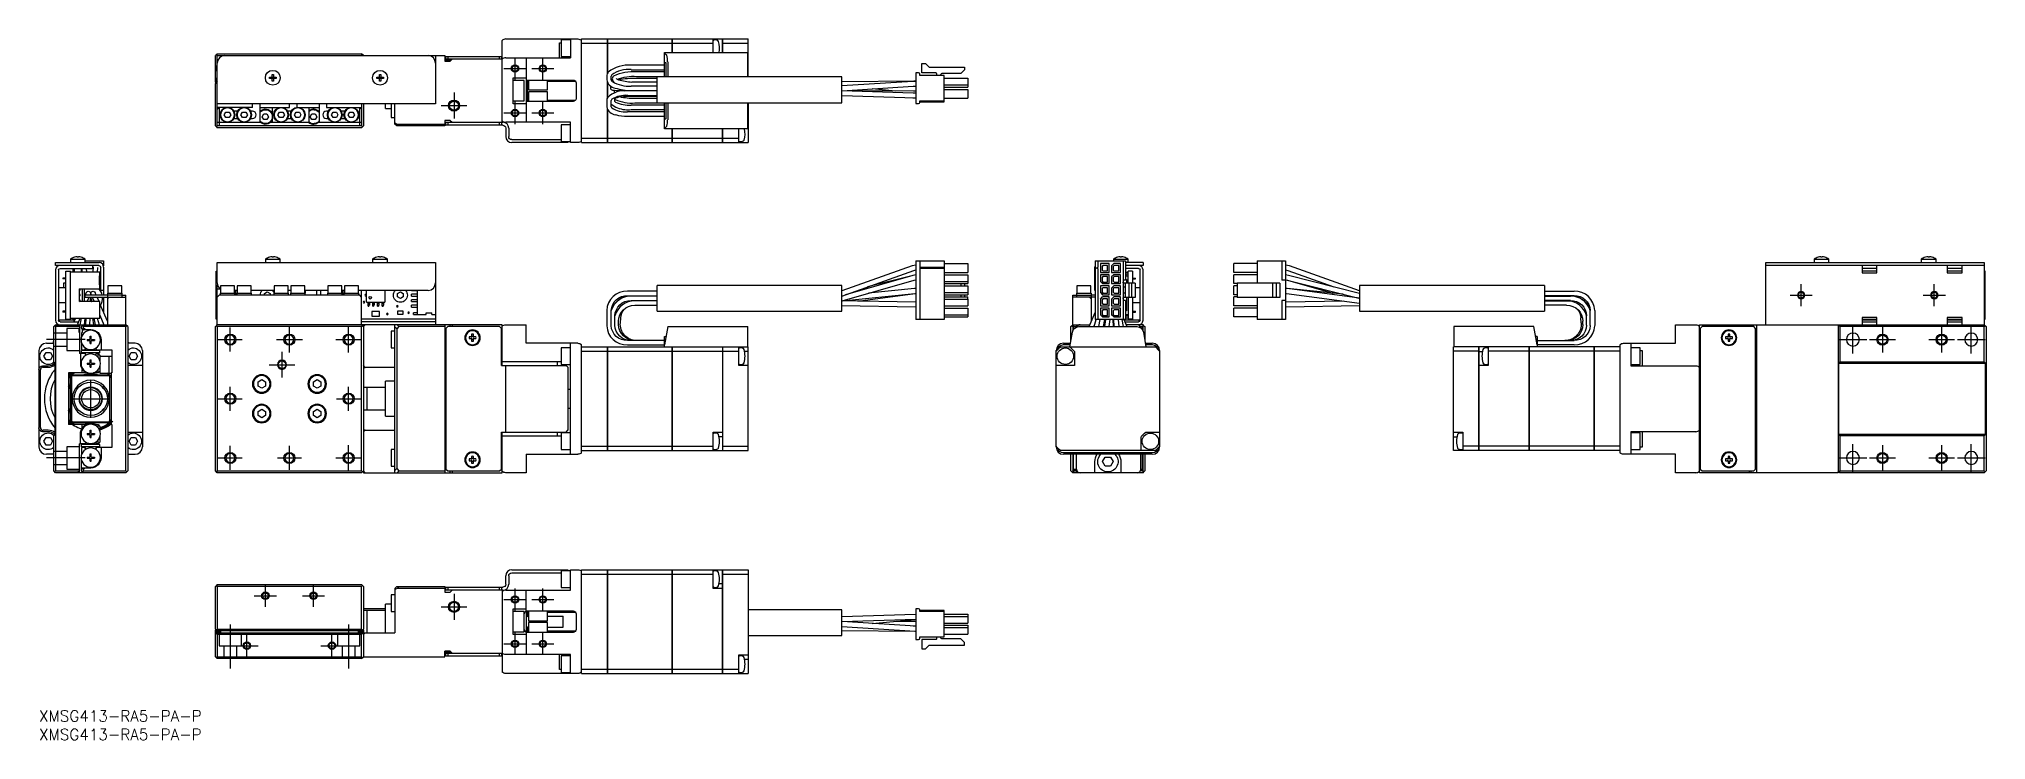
# Model space of a CAD drawing. Extents: x 0 to 526, y -8 to 181.
import ezdxf

# ---------------------------------------------------------------- set-up
doc = ezdxf.new("R2010")
doc.units = 0
doc.header["$LTSCALE"] = 0.5
doc.linetypes.add('CENTER', pattern=[50.8, 31.75, -6.35, 6.35, -6.35])
doc.linetypes.add('DASHED', pattern=[19.05, 12.7, -6.35])
for name, color, linetype in [('MSM_CENTER', 1, 'CENTER'), ('MSM_CONTINUOUS', 7, 'CONTINUOUS'), ('MSM_DASHED', 4, 'DASHED'), ('MSM_NARROW', 5, 'CONTINUOUS'), ('MSM_PART_NUMBER', 7, 'CONTINUOUS')]:
    doc.layers.add(name, color=color, linetype=linetype)
doc.styles.get("Standard").update_dxf_attribs({"font": 'txt.shx', "height": 1, "bigfont": 'bigfont.shx'})

# ---------------------------------------------------------------- blocks, each defined once
blk = doc.blocks.new('*U2')
at = {"layer": 'MSM_PART_NUMBER'}
blk.add_text('XMSG413-RA5-PA-P', height=3, dxfattribs=at).set_placement((0, -3))
blk = doc.blocks.new('*U3')
at = {"layer": 'MSM_PART_NUMBER'}
blk.add_text('XMSG413-RA5-PA-P', height=3, dxfattribs=at).set_placement((0, -8))

msp = doc.modelspace()

# ---------------------------------------------------------------- linework, layer by layer
at = {"layer": 'MSM_CENTER'}
for p, q in [((128.73, 170.48), (128.73, 176.48)), ((136.23, 170.48), (136.23, 176.48)), ((125.73, 173.48), (131.73, 173.48)), ((133.23, 173.48), (139.23, 173.48)), ((108.73, 163.48), (115.73, 163.48)), ((112.23, 166.98), (112.23, 159.98)), ((128.73, 158.48), (128.73, 164.48)), ((136.23, 158.48), (136.23, 164.48)), ((125.73, 161.48), (131.73, 161.48)), ((133.23, 161.48), (139.23, 161.48)), ((473.46, 112.24), (479.46, 112.24)), ((476.46, 109.24), (476.46, 115.24)), ((509.46, 112.24), (515.46, 112.24)), ((512.46, 109.24), (512.46, 115.24)), ((12.5, 100.24), (2, 100.24)), ((48.48, 100.24), (54.98, 100.24)), ((51.73, 96.99), (51.73, 103.49)), ((64.23, 100.24), (71.23, 100.24)), ((67.73, 96.74), (67.73, 103.74)), ((80.23, 100.24), (87.23, 100.24)), ((83.73, 96.74), (83.73, 103.74)), ((486.71, 100.24), (494.21, 100.24)), ((490.46, 96.49), (490.46, 103.99)), ((494.96, 100.24), (501.96, 100.24)), ((498.46, 103.74), (498.46, 96.74)), ((510.96, 100.24), (517.96, 100.24)), ((514.46, 103.74), (514.46, 96.74)), ((518.71, 100.24), (526.21, 100.24)), ((522.46, 96.49), (522.46, 103.99)), ((65.73, 89.94), (65.73, 96.94)), ((62.23, 93.44), (69.23, 93.44)), ((8.85, 84.24), (19.15, 84.24)), ((14, 79.09), (14, 89.39)), ((48.48, 84.24), (54.98, 84.24)), ((51.73, 80.99), (51.73, 87.49)), ((80.48, 84.24), (86.98, 84.24)), ((83.73, 80.99), (83.73, 87.49)), ((51.73, 64.99), (51.73, 71.49)), ((67.73, 64.99), (67.73, 71.49)), ((83.73, 64.74), (83.73, 71.74)), ((490.46, 64.49), (490.46, 71.99)), ((498.46, 71.74), (498.46, 64.74)), ((514.46, 71.74), (514.46, 64.74)), ((522.46, 64.49), (522.46, 71.99)), ((12.5, 68.24), (2, 68.24)), ((48.48, 68.24), (54.98, 68.24)), ((64.48, 68.24), (70.98, 68.24)), ((80.23, 68.24), (87.23, 68.24)), ((486.71, 68.24), (494.21, 68.24)), ((494.96, 68.24), (501.96, 68.24)), ((510.96, 68.24), (517.96, 68.24)), ((518.71, 68.24), (526.21, 68.24)), ((61.23, 28), (61.23, 34)), ((74.23, 28), (74.23, 34)), ((128.73, 27), (128.73, 33)), ((136.23, 27), (136.23, 33)), ((58.23, 31), (64.23, 31)), ((71.23, 31), (77.23, 31)), ((108.73, 28), (115.73, 28)), ((112.23, 31.5), (112.23, 24.5)), ((125.73, 30), (131.73, 30)), ((133.23, 30), (139.23, 30)), ((51.73, 23.26), (51.73, 11.33)), ((83.73, 23.26), (83.73, 11.33)), ((53.23, 17.5), (59.23, 17.5)), ((56.23, 14.5), (56.23, 20.5)), ((76.23, 17.5), (82.23, 17.5)), ((79.23, 14.5), (79.23, 20.5)), ((125.73, 18), (131.73, 18)), ((128.73, 15), (128.73, 21)), ((133.23, 18), (139.23, 18)), ((136.23, 15), (136.23, 21))]:
    msp.add_line(p, q, dxfattribs=at)
at = {"layer": 'MSM_CONTINUOUS'}
for p, q in [((125.23, 176), (125.23, 181.1)), ((126.23, 181.48), (145.73, 181.48)), ((140.73, 180.43), (141.23, 180.43)), ((140.73, 176.38), (140.73, 180.43)), ((141.23, 181.23), (141.23, 176.73)), ((143.73, 181.23), (141.23, 181.23)), ((143.73, 181.48), (143.73, 176.38)), ((146.73, 153.48), (146.73, 181.48)), ((146.73, 181.48), (153.72, 181.48)), ((146.73, 180.33), (153.72, 180.33)), ((153.72, 172.19), (153.72, 181.48)), ((153.73, 181.47), (153.72, 181.47)), ((153.73, 180.33), (153.72, 180.33)), ((153.73, 181.48), (171.22, 181.48)), ((153.73, 181.48), (153.73, 172.21)), ((153.73, 180.33), (171.22, 180.33)), ((171.22, 177.78), (171.22, 181.48)), ((171.23, 181.47), (171.22, 181.47)), ((171.23, 180.33), (171.22, 180.33)), ((171.23, 181.48), (171.23, 177.78)), ((171.23, 181.48), (184.83, 181.48)), ((171.23, 180.33), (182.33, 180.33)), ((182.33, 177.78), (182.33, 181.48)), ((183.32, 181.15), (182.55, 181.21)), ((184.83, 177.78), (184.83, 181.48)), ((184.83, 181.47), (184.84, 181.47)), ((184.83, 180.33), (184.84, 180.33)), ((184.84, 181.48), (191.73, 181.48)), ((184.84, 181.48), (184.84, 177.78)), ((184.84, 180.33), (191.73, 180.33)), ((191.73, 171.25), (191.73, 181.48)), ((47.98, 177.23), (47.73, 176.98)), ((47.73, 169.78), (47.73, 176.98)), ((47.93, 174.18), (47.93, 172.98)), ((47.93, 174.18), (48.23, 174.18)), ((48.23, 177.48), (47.98, 177.23)), ((48.23, 176.98), (47.98, 177.23)), ((48.23, 177.48), (87.23, 177.48)), ((48.23, 176.98), (109.73, 176.98)), ((48.23, 157.98), (48.23, 176.98)), ((87.73, 176.98), (87.23, 177.48)), ((87.48, 177.23), (87.23, 176.98)), ((107.23, 176.98), (107.23, 163.98)), ((109.73, 176.98), (109.73, 175.48)), ((111.48, 175.73), (109.73, 175.73)), ((109.73, 175.48), (111.23, 175.48)), ((110.03, 175.98), (110.03, 176.78)), ((110.03, 176.78), (125.03, 176.78)), ((125.23, 175.98), (110.03, 175.98)), ((110.53, 176.78), (110.53, 175.98)), ((111.73, 175.98), (111.23, 175.48)), ((124.53, 175.98), (124.53, 176.78)), ((125.03, 176.78), (125.03, 175.98)), ((125.23, 158.98), (125.23, 175.98)), ((126.23, 176.38), (143.73, 176.38)), ((131.73, 176.38), (131.73, 170.35)), ((141.23, 176.73), (143.73, 176.73)), ((169.13, 174.38), (160.13, 174.38)), ((169.13, 177.78), (191.63, 177.78)), ((169.13, 171.25), (169.13, 177.78)), ((169.13, 177.68), (169.73, 177.08)), ((169.13, 175.08), (169.52, 175.08)), ((169.52, 175.08), (169.52, 171.25)), ((170, 175.3), (170, 171.25)), ((191.63, 171.25), (191.63, 177.78)), ((238.68, 174.86), (239.68, 174.86)), ((238.68, 172.33), (238.68, 174.86)), ((239.68, 174.86), (240.7, 173.84)), ((240.7, 173.84), (250.24, 173.84)), ((250.24, 173.84), (250.24, 173.14)), ((47.73, 170.48), (48.23, 170.98)), ((48.23, 170.48), (47.73, 170.48)), ((47.73, 170.28), (48.23, 170.28)), ((48.23, 169.98), (47.73, 169.48)), ((47.83, 169.68), (47.73, 169.78)), ((47.73, 157.98), (47.73, 169.48)), ((47.83, 169.58), (47.83, 169.78)), ((47.93, 172.98), (48.23, 172.98)), ((48.23, 169.48), (47.98, 169.73)), ((48.23, 170.08), (48.13, 170.08)), ((62.34, 170.8), (62.34, 171.16)), ((62.34, 171.16), (63.05, 171.16)), ((63.05, 170.8), (62.34, 170.8)), ((63.05, 171.87), (63.41, 171.87)), ((63.05, 171.16), (63.05, 171.87)), ((63.06, 171.15), (63.05, 171.16)), ((63.06, 170.81), (63.05, 170.8)), ((63.05, 170.1), (63.05, 170.8)), ((63.41, 170.1), (63.05, 170.1)), ((63.06, 171.15), (63.4, 171.15)), ((63.06, 170.81), (63.06, 171.15)), ((63.4, 170.81), (63.06, 170.81)), ((63.4, 171.15), (63.41, 171.16)), ((63.4, 171.15), (63.4, 170.81)), ((63.4, 170.81), (63.41, 170.8)), ((63.41, 171.87), (63.41, 171.16)), ((63.41, 171.16), (64.12, 171.16)), ((64.12, 170.8), (63.41, 170.8)), ((63.41, 170.8), (63.41, 170.1)), ((64.12, 171.16), (64.12, 170.8)), ((91.34, 171.16), (92.05, 171.16)), ((91.34, 170.8), (91.34, 171.16)), ((92.05, 170.8), (91.34, 170.8)), ((92.05, 171.87), (92.41, 171.87)), ((92.05, 171.16), (92.05, 171.87)), ((92.06, 171.15), (92.05, 171.16)), ((92.06, 170.81), (92.05, 170.8)), ((92.05, 170.1), (92.05, 170.8)), ((92.41, 170.1), (92.05, 170.1)), ((92.06, 171.15), (92.4, 171.15)), ((92.06, 170.81), (92.06, 171.15)), ((92.4, 170.81), (92.06, 170.81)), ((92.4, 171.15), (92.41, 171.16)), ((92.4, 171.15), (92.4, 170.81)), ((92.4, 170.81), (92.41, 170.8)), ((92.41, 171.87), (92.41, 171.16)), ((92.41, 171.16), (93.12, 171.16)), ((92.41, 170.8), (92.41, 170.1)), ((93.12, 170.8), (92.41, 170.8)), ((93.12, 171.16), (93.12, 170.8)), ((128.23, 170.98), (131.73, 170.98)), ((128.23, 163.98), (128.23, 170.98)), ((131.23, 170.23), (128.23, 170.23)), ((131.23, 164.73), (131.23, 170.23)), ((131.73, 170.35), (131.82, 170.35)), ((131.74, 170.33), (131.82, 170.35)), ((131.83, 164.61), (131.83, 170.36)), ((132.03, 169.98), (131.83, 169.78)), ((132.03, 170.38), (144.43, 170.38)), ((132.03, 169.98), (132.03, 164.98)), ((132.33, 169.98), (132.03, 169.98)), ((132.33, 170.38), (132.33, 167.73)), ((137.53, 167.73), (137.53, 170.38)), ((145.12, 169.98), (137.53, 169.98)), ((145.23, 169.58), (145.23, 165.38)), ((153.53, 171.44), (153.53, 170.48)), ((153.72, 165.59), (153.72, 169.83)), ((153.73, 169.81), (153.73, 165.6)), ((154.57, 168.47), (154.53, 168.28)), ((154.69, 168.65), (154.57, 168.47)), ((154.73, 170.46), (154.73, 171.44)), ((155.05, 170.44), (155.07, 170.4)), ((155.07, 170.4), (155.14, 170.2)), ((156.25, 170.65), (156.19, 170.81)), ((160.13, 173.18), (169.13, 173.18)), ((167.13, 168.73), (160.13, 168.73)), ((167.13, 170.78), (161.59, 170.78)), ((169.13, 172.58), (161.61, 172.58)), ((161.61, 171.38), (169.13, 171.38)), ((161.71, 169.83), (161.67, 169.83)), ((167.13, 169.83), (161.69, 169.83)), ((167.13, 164.25), (167.13, 171.25)), ((217.13, 171.25), (167.13, 171.25)), ((217.13, 164.25), (217.13, 171.25)), ((236.8, 170.03), (217.13, 169.88)), ((236.27, 169.98), (217.13, 168.78)), ((217.15, 167.48), (236.35, 168.68)), ((237.13, 170.02), (236.27, 169.98)), ((236.35, 168.68), (237.13, 168.72)), ((237.13, 170.03), (236.52, 170.03)), ((237.13, 170.03), (236.8, 170.03)), ((237.13, 172.29), (237.13, 164.01)), ((237.85, 172.29), (237.13, 172.29)), ((238.15, 171.58), (238.15, 171.99)), ((244.78, 171.58), (238.15, 171.58)), ((242.53, 172.33), (238.68, 172.33)), ((242.68, 172.18), (242.68, 171.58)), ((243.83, 171.58), (243.83, 171.86)), ((249.24, 172.14), (244.11, 172.14)), ((244.78, 164.47), (244.78, 171.58)), ((244.78, 170.85), (251.13, 170.85)), ((244.78, 169.05), (251.13, 169.05)), ((250.24, 173.14), (249.24, 172.14)), ((251.13, 170.85), (251.13, 168.45)), ((107.23, 163.98), (48.23, 163.98)), ((57.73, 162.98), (57.73, 163.98)), ((59.73, 163.98), (59.73, 158.98)), ((67.73, 162.98), (67.73, 163.98)), ((69.73, 163.98), (69.73, 162.98)), ((75.73, 163.98), (75.73, 158.98)), ((77.73, 163.98), (77.73, 162.98)), ((87.23, 163.98), (87.23, 157.98)), ((87.73, 163.98), (87.73, 157.98)), ((93.73, 162.73), (93.73, 163.98)), ((95.23, 163.98), (95.23, 160.23)), ((96.23, 158.48), (96.23, 163.98)), ((128.23, 164.73), (131.23, 164.73)), ((131.73, 163.98), (128.23, 163.98)), ((131.73, 164.61), (131.82, 164.61)), ((131.73, 164.61), (131.73, 158.98)), ((131.82, 164.61), (131.74, 164.64)), ((131.83, 165.18), (132.03, 164.98)), ((132.03, 164.98), (132.33, 164.98)), ((144.43, 164.58), (132.03, 164.58)), ((132.33, 167.73), (137.53, 167.73)), ((132.33, 167.23), (132.33, 164.58)), ((137.53, 167.23), (132.33, 167.23)), ((137.53, 164.58), (137.53, 167.23)), ((137.53, 164.98), (145.12, 164.98)), ((153.53, 164.88), (153.53, 163.14)), ((154.73, 163.14), (154.73, 164.88)), ((155.53, 167.62), (155.53, 167.56)), ((155.53, 167.56), (155.53, 167.16)), ((155.53, 167.16), (155.53, 167.12)), ((155.53, 167.12), (155.58, 166.9)), ((155.73, 164.54), (155.73, 165.28)), ((158.08, 166.06), (160.13, 165.98)), ((167.13, 167.43), (159.13, 167.43)), ((159.13, 166.23), (167.13, 166.23)), ((160.13, 167.53), (167.13, 167.53)), ((160.13, 165.98), (167.13, 165.98)), ((169.13, 163.58), (160.13, 163.58)), ((167.13, 165.38), (161.13, 165.38)), ((161.13, 164.18), (169.13, 164.18)), ((167.13, 164.25), (217.13, 164.25)), ((169.13, 157.18), (169.13, 164.25)), ((169.52, 164.25), (169.52, 159.88)), ((170, 164.25), (170, 159.66)), ((191.63, 157.18), (191.63, 164.25)), ((191.73, 164.25), (191.73, 153.48)), ((236.34, 166.86), (217.13, 167.48)), ((217.13, 166.18), (237.02, 165.54)), ((236.46, 167.34), (217.15, 167.48)), ((231.61, 167.38), (225.28, 167.99)), ((236.3, 165.56), (237.13, 165.54)), ((237.13, 166.84), (236.34, 166.86)), ((237.13, 167.34), (236.46, 167.34)), ((237.02, 165.54), (237.13, 165.54)), ((237.13, 164.01), (237.85, 164.01)), ((238.15, 164.72), (244.78, 164.72)), ((238.15, 164.31), (238.15, 164.72)), ((238.15, 164.47), (244.78, 164.47)), ((244.78, 168.45), (251.13, 168.45)), ((244.78, 167.85), (251.13, 167.85)), ((244.78, 165.45), (251.13, 165.45)), ((251.13, 167.85), (251.13, 165.45)), ((47.73, 157.98), (47.98, 157.73)), ((47.98, 157.73), (48.23, 157.98)), ((48.23, 162.48), (48.73, 162.98)), ((57.73, 162.98), (48.23, 162.98)), ((48.23, 158.98), (59.91, 158.98)), ((87.23, 157.98), (48.23, 157.98)), ((48.73, 162.98), (48.73, 157.98)), ((50.12, 160.98), (50.55, 161.73)), ((50.55, 160.23), (50.12, 160.98)), ((50.55, 161.73), (51.41, 161.73)), ((51.41, 160.23), (50.55, 160.23)), ((51.41, 161.73), (51.85, 160.98)), ((51.85, 160.98), (51.41, 160.23)), ((53.75, 161.98), (52.71, 161.98)), ((52.71, 159.98), (53.75, 159.98)), ((54.62, 160.98), (55.05, 161.73)), ((55.05, 160.23), (54.62, 160.98)), ((55.05, 161.73), (55.91, 161.73)), ((55.91, 160.23), (55.05, 160.23)), ((55.91, 161.73), (56.35, 160.98)), ((56.35, 160.98), (55.91, 160.23)), ((57.73, 161.98), (57.21, 161.98)), ((57.21, 159.98), (57.73, 159.98)), ((59.73, 162.98), (67.73, 162.98)), ((60.37, 160.48), (60.8, 161.23)), ((60.8, 159.73), (60.37, 160.48)), ((60.8, 161.23), (61.66, 161.23)), ((61.66, 159.73), (60.8, 159.73)), ((61.66, 161.23), (62.1, 160.48)), ((62.1, 160.48), (61.66, 159.73)), ((62.55, 158.98), (73.03, 158.98)), ((63.03, 162.98), (63.03, 158.98)), ((64.62, 160.98), (65.05, 161.73)), ((65.05, 160.23), (64.62, 160.98)), ((65.05, 161.73), (65.91, 161.73)), ((65.91, 160.23), (65.05, 160.23)), ((65.91, 161.73), (66.35, 160.98)), ((66.35, 160.98), (65.91, 160.23)), ((68.25, 161.98), (67.21, 161.98)), ((67.21, 159.98), (68.25, 159.98)), ((69.12, 160.98), (69.55, 161.73)), ((69.55, 160.23), (69.12, 160.98)), ((69.55, 161.73), (70.41, 161.73)), ((70.41, 160.23), (69.55, 160.23)), ((69.73, 162.98), (75.73, 162.98)), ((70.41, 161.73), (70.85, 160.98)), ((70.85, 160.98), (70.41, 160.23)), ((73.03, 158.98), (73.03, 162.98)), ((73.37, 160.48), (73.8, 161.23)), ((73.8, 159.73), (73.37, 160.48)), ((73.8, 161.23), (74.66, 161.23)), ((74.66, 159.73), (73.8, 159.73)), ((74.66, 161.23), (75.1, 160.48)), ((75.1, 160.48), (74.66, 159.73)), ((75.55, 158.98), (87.23, 158.98)), ((77.73, 162.98), (87.23, 162.98)), ((78.25, 161.98), (77.73, 161.98)), ((77.73, 159.98), (78.25, 159.98)), ((79.12, 160.98), (79.55, 161.73)), ((79.55, 160.23), (79.12, 160.98)), ((79.55, 161.73), (80.41, 161.73)), ((80.41, 160.23), (79.55, 160.23)), ((80.41, 161.73), (80.85, 160.98)), ((80.85, 160.98), (80.41, 160.23)), ((82.75, 161.98), (81.71, 161.98)), ((81.71, 159.98), (82.75, 159.98)), ((83.62, 160.98), (84.05, 161.73)), ((84.05, 160.23), (83.62, 160.98)), ((84.05, 161.73), (84.91, 161.73)), ((84.91, 160.23), (84.05, 160.23)), ((84.91, 161.73), (85.35, 160.98)), ((85.35, 160.98), (84.91, 160.23)), ((86.73, 157.98), (86.73, 162.98)), ((86.73, 162.98), (87.23, 162.48)), ((87.23, 157.98), (87.48, 157.73)), ((87.48, 157.73), (87.73, 157.98)), ((93.73, 162.73), (95.23, 162.73)), ((95.23, 160.23), (96.23, 160.23)), ((96.23, 158.79), (96.84, 158.48)), ((96.73, 157.98), (96.23, 158.48)), ((109.73, 157.98), (96.73, 157.98)), ((96.84, 158.48), (109.73, 158.48)), ((96.84, 158.48), (97.34, 157.98)), ((111.23, 159.48), (109.73, 159.48)), ((109.73, 159.48), (109.73, 157.98)), ((110.03, 158.18), (110.03, 158.98)), ((110.03, 158.98), (125.43, 158.98)), ((125.43, 158.18), (110.03, 158.18)), ((110.53, 158.98), (110.53, 158.18)), ((111.23, 159.48), (111.73, 158.98)), ((124.53, 158.18), (124.53, 158.98)), ((125.03, 158.98), (125.03, 158.18)), ((143.73, 158.98), (126.23, 158.98)), ((141.23, 158.23), (141.23, 153.73)), ((143.73, 158.23), (141.23, 158.23)), ((143.73, 153.48), (143.73, 158.98)), ((153.72, 153.48), (153.72, 162.54)), ((153.73, 162.51), (153.73, 153.48)), ((169.13, 161.78), (159.13, 161.78)), ((159.13, 160.58), (169.13, 160.58)), ((160.13, 162.38), (169.13, 162.38)), ((169.13, 159.88), (169.52, 159.88)), ((47.98, 157.73), (48.23, 157.48)), ((87.23, 157.48), (48.23, 157.48)), ((87.23, 157.48), (87.48, 157.73)), ((126.23, 157.38), (126.23, 155.08)), ((127.03, 157.38), (127.03, 155.08)), ((127.83, 154.28), (141.23, 154.28)), ((143.03, 153.48), (127.83, 153.48)), ((141.23, 153.73), (143.73, 153.73)), ((142.53, 153.48), (142.53, 153.73)), ((143.03, 153.73), (143.03, 153.48)), ((145.73, 153.48), (143.73, 153.48)), ((146.73, 154.64), (153.72, 154.64)), ((146.73, 153.48), (153.72, 153.48)), ((153.73, 154.64), (153.72, 154.64)), ((153.73, 153.49), (153.72, 153.49)), ((153.73, 154.64), (171.22, 154.64)), ((153.73, 153.48), (171.22, 153.48)), ((169.73, 157.89), (169.13, 157.29)), ((191.63, 157.18), (169.13, 157.18)), ((171.22, 153.48), (171.22, 157.18)), ((171.23, 154.64), (171.22, 154.64)), ((171.23, 153.49), (171.22, 153.49)), ((171.23, 157.18), (171.23, 153.48)), ((171.23, 154.64), (184.83, 154.64)), ((171.23, 153.48), (184.83, 153.48)), ((184.83, 153.48), (184.83, 157.18)), ((184.83, 154.64), (184.84, 154.64)), ((184.83, 153.49), (184.84, 153.49)), ((184.84, 157.18), (184.84, 153.48)), ((184.84, 154.64), (189.23, 154.64)), ((184.84, 153.48), (191.73, 153.48)), ((189.23, 153.48), (189.23, 157.18)), ((189.44, 153.75), (190.21, 153.82)), ((191.63, 157.23), (191.73, 157.23)), ((8.5, 121.94), (12.5, 121.94)), ((8.5, 121.94), (8.5, 121.04)), ((9.61, 122.51), (9.61, 122.52)), ((10.32, 122.51), (10.32, 122.63)), ((10.68, 122.51), (10.32, 122.51)), ((10.68, 122.63), (10.68, 122.51)), ((11.39, 122.52), (11.39, 122.51)), ((12.5, 121.04), (12.5, 121.94)), ((12.5, 121.49), (17.47, 121.49)), ((17.47, 121.49), (17.47, 120.12)), ((61.23, 121.94), (65.23, 121.94)), ((61.23, 121.94), (61.23, 121.04)), ((62.34, 122.51), (62.34, 122.52)), ((63.05, 122.51), (63.05, 122.63)), ((63.41, 122.51), (63.05, 122.51)), ((63.41, 122.63), (63.41, 122.51)), ((64.12, 122.52), (64.12, 122.51)), ((65.23, 121.04), (65.23, 121.94)), ((90.23, 121.94), (94.23, 121.94)), ((90.23, 121.94), (90.23, 121.04)), ((91.34, 122.51), (91.34, 122.52)), ((92.05, 122.51), (92.05, 122.63)), ((92.41, 122.51), (92.05, 122.51)), ((92.41, 122.63), (92.41, 122.51)), ((93.12, 122.52), (93.12, 122.51)), ((94.23, 121.04), (94.23, 121.94)), ((237.13, 121.49), (244.78, 121.49)), ((237.13, 121.49), (237.13, 105.64)), ((238.15, 121.49), (238.15, 105.64)), ((244.78, 121.49), (244.78, 105.64)), ((285.55, 121.49), (285.55, 105.64)), ((285.55, 121.49), (293.83, 121.49)), ((286.26, 121.49), (286.26, 119.71)), ((290.52, 121.94), (294.52, 121.94)), ((290.52, 121.94), (290.52, 121.49)), ((291.63, 122.51), (291.63, 122.52)), ((292.34, 122.51), (292.34, 122.63)), ((292.7, 122.51), (292.34, 122.51)), ((292.7, 122.63), (292.7, 122.51)), ((293.12, 121.49), (293.12, 105.64)), ((293.41, 122.52), (293.41, 122.51)), ((293.83, 121.49), (293.83, 116.29)), ((294.52, 121.04), (294.52, 121.94)), ((329.41, 121.49), (329.41, 115.49)), ((329.41, 121.49), (337.06, 121.49)), ((336.04, 121.49), (336.04, 116.29)), ((337.06, 121.49), (337.06, 105.64)), ((479.96, 121.94), (483.96, 121.94)), ((479.96, 121.94), (479.96, 121.04)), ((481.08, 122.51), (481.08, 122.52)), ((481.78, 122.51), (481.78, 122.63)), ((482.14, 122.51), (481.78, 122.51)), ((482.14, 122.63), (482.14, 122.51)), ((482.85, 122.52), (482.85, 122.51)), ((483.96, 121.04), (483.96, 121.94)), ((508.96, 121.94), (512.96, 121.94)), ((508.96, 121.94), (508.96, 121.04)), ((510.08, 122.51), (510.08, 122.52)), ((510.78, 122.51), (510.78, 122.63)), ((511.14, 122.51), (510.78, 122.51)), ((511.14, 122.63), (511.14, 122.51)), ((511.85, 122.52), (511.85, 122.51)), ((512.96, 121.04), (512.96, 121.94)), ((4.5, 120.24), (4.5, 121.04)), ((4.5, 121.04), (16.3, 121.04)), ((16.2, 120.24), (4.5, 120.24)), ((4.5, 119.04), (4.5, 105.44)), ((5.3, 119.04), (5.3, 105.44)), ((5.7, 119.44), (14.5, 119.44)), ((7.3, 116.87), (6.5, 116.87)), ((6.5, 116.87), (6.5, 116.62)), ((7.3, 116.62), (6.5, 116.62)), ((7.3, 105.74), (7.3, 118.74)), ((7.3, 118.74), (8.5, 118.74)), ((8.5, 105.74), (8.5, 118.74)), ((16.5, 118.49), (8.5, 118.49)), ((9.19, 119.44), (9.19, 118.49)), ((9.5, 119.44), (9.5, 118.54)), ((9.5, 118.54), (11.5, 118.54)), ((9.5, 118.54), (9.55, 118.49)), ((11.45, 118.49), (11.5, 118.54)), ((11.5, 119.44), (11.67, 118.49)), ((11.5, 118.54), (11.5, 119.44)), ((12.99, 118.49), (12.82, 119.44)), ((14.5, 120.24), (14.5, 119.44)), ((14.65, 119.85), (14.53, 118.49)), ((15.83, 118.49), (15.95, 119.74)), ((16.4, 114.99), (16.4, 117.49)), ((16.5, 117.49), (16.4, 117.49)), ((16.4, 116.69), (16.5, 116.69)), ((16.4, 116.32), (16.5, 116.32)), ((16.4, 116.17), (16.5, 116.17)), ((16.5, 117.49), (16.5, 118.49)), ((16.5, 115.79), (16.5, 116.69)), ((16.7, 113.54), (16.7, 119.74)), ((17.5, 119.84), (17.5, 113.54)), ((47.93, 118.74), (48.23, 118.74)), ((47.93, 105.74), (47.93, 118.74)), ((48.23, 115.54), (48.23, 121.04)), ((48.23, 121.04), (107.23, 121.04)), ((107.23, 121.04), (107.23, 104.24)), ((236.1, 120.12), (217.13, 113.38)), ((217.13, 112), (236.53, 118.89)), ((217.22, 110.74), (236.64, 116.28)), ((236.28, 117.53), (218.07, 112.34)), ((236.37, 117.57), (224.06, 114.46)), ((237.13, 120.38), (236.1, 120.12)), ((237.13, 117.7), (236.28, 117.53)), ((237.13, 117.71), (236.37, 117.57)), ((236.53, 118.89), (237.13, 119.06)), ((236.53, 118.89), (237.13, 119.06)), ((236.64, 116.28), (237.13, 116.39)), ((244.78, 119.71), (238.15, 119.71)), ((244.78, 119.41), (238.15, 119.41)), ((244.78, 120.76), (251.13, 120.76)), ((244.78, 118.36), (251.13, 118.36)), ((244.78, 117.76), (251.13, 117.76)), ((244.78, 115.96), (251.13, 115.96)), ((251.13, 120.76), (251.13, 118.36)), ((251.13, 117.76), (251.13, 115.96)), ((251.13, 115.96), (251.13, 115.36)), ((285.52, 113.54), (285.52, 119.84)), ((286.16, 119.71), (286.26, 119.71)), ((286.26, 119.41), (286.16, 119.41)), ((286.26, 119.41), (286.26, 105.64)), ((286.99, 120.76), (286.99, 118.36)), ((289.39, 120.76), (286.99, 120.76)), ((286.99, 118.36), (289.39, 118.36)), ((289.39, 117.76), (286.99, 117.76)), ((286.99, 117.76), (286.99, 115.96)), ((286.99, 115.96), (287.59, 115.36)), ((287.69, 120.25), (287.44, 120)), ((287.44, 120), (287.44, 119.03)), ((287.44, 119.03), (287.69, 118.78)), ((287.69, 117.25), (287.44, 117)), ((287.44, 117), (287.44, 116.03)), ((287.44, 116.03), (287.69, 115.78)), ((288.94, 120.25), (287.69, 120.25)), ((287.69, 118.78), (288.94, 118.78)), ((288.94, 117.25), (287.69, 117.25)), ((288.94, 118.78), (288.94, 120.25)), ((288.94, 115.78), (288.94, 117.25)), ((289.39, 118.36), (289.39, 120.76)), ((289.39, 115.36), (289.39, 117.76)), ((290.59, 120.76), (289.99, 120.16)), ((289.99, 120.16), (289.99, 118.36)), ((289.99, 118.36), (292.39, 118.36)), ((290.59, 117.76), (289.99, 117.16)), ((289.99, 117.16), (289.99, 115.36)), ((290.69, 120.25), (290.44, 120)), ((290.44, 120), (290.44, 119.03)), ((290.44, 119.03), (290.69, 118.78)), ((290.69, 117.25), (290.44, 117)), ((290.44, 117), (290.44, 116.03)), ((290.44, 116.03), (290.69, 115.78)), ((292.39, 120.76), (290.59, 120.76)), ((292.39, 117.76), (290.59, 117.76)), ((291.94, 120.25), (290.69, 120.25)), ((290.69, 118.78), (291.94, 118.78)), ((291.94, 117.25), (290.69, 117.25)), ((291.94, 118.78), (291.94, 120.25)), ((291.94, 115.78), (291.94, 117.25)), ((292.39, 118.36), (292.39, 120.76)), ((292.39, 115.36), (292.39, 117.76)), ((293.83, 116.29), (293.12, 116.29)), ((298.52, 121.04), (293.83, 121.04)), ((298.52, 120.24), (293.83, 120.24)), ((297.32, 119.44), (293.83, 119.44)), ((293.83, 118.49), (294.52, 118.49)), ((293.83, 117.49), (294.52, 117.49)), ((293.83, 116.49), (294.02, 116.49)), ((294.52, 117.95), (293.97, 117.95)), ((293.97, 117.49), (293.97, 117.95)), ((294.02, 116.49), (294.02, 115.49)), ((294.52, 115.49), (294.52, 118.74)), ((295.72, 118.74), (294.52, 118.74)), ((295.72, 118.74), (295.72, 115.49)), ((295.72, 116.87), (296.52, 116.87)), ((295.72, 116.62), (296.52, 116.62)), ((296.52, 116.62), (296.52, 116.87)), ((297.72, 105.44), (297.72, 119.04)), ((298.52, 121.04), (298.52, 120.24)), ((298.52, 105.44), (298.52, 119.04)), ((329.41, 120.76), (323.06, 120.76)), ((323.06, 118.36), (323.06, 120.76)), ((329.41, 118.36), (323.06, 118.36)), ((323.06, 115.36), (323.06, 117.76)), ((329.41, 117.76), (323.06, 117.76)), ((337.06, 116.29), (336.04, 116.29)), ((338.1, 120.12), (337.06, 120.38)), ((338.1, 120.12), (337.06, 120.38)), ((337.06, 119.06), (337.67, 118.89)), ((337.83, 117.57), (337.06, 117.71)), ((337.06, 116.4), (337.51, 116.31)), ((337.06, 116.39), (337.56, 116.28)), ((337.51, 116.31), (356.85, 111.43)), ((337.56, 116.28), (349.88, 112.77)), ((337.66, 118.89), (350.14, 114.46)), ((357.06, 112.71), (337.83, 117.57)), ((357.06, 113.38), (338.1, 120.12)), ((466.96, 121.04), (525.96, 121.04)), ((466.96, 104.24), (466.96, 121.04)), ((525.96, 120.24), (466.96, 120.24)), ((492.96, 120.24), (492.96, 118.24)), ((496.96, 119.44), (492.96, 119.44)), ((496.96, 118.74), (492.96, 118.74)), ((492.96, 118.24), (496.96, 118.24)), ((496.96, 118.24), (496.96, 120.24)), ((515.96, 120.24), (515.96, 118.24)), ((519.96, 119.44), (515.96, 119.44)), ((519.96, 118.74), (515.96, 118.74)), ((515.96, 118.24), (519.96, 118.24)), ((519.96, 118.24), (519.96, 120.24)), ((525.96, 121.04), (525.96, 104.24)), ((526.26, 118.74), (525.96, 118.74)), ((526.26, 105.74), (526.26, 118.74)), ((7.3, 114.24), (5.3, 114.24)), ((6.62, 115.49), (6.62, 114.24)), ((7.3, 115.49), (6.62, 115.49)), ((11, 113.99), (16.5, 113.99)), ((11, 110.49), (11, 113.99)), ((11.7, 113.99), (11.7, 110.49)), ((12.2, 113.99), (12.2, 110.49)), ((12.8, 112.93), (12.2, 111.52)), ((12.5, 111.74), (12.5, 112.24)), ((22.5, 112.24), (12.5, 112.24)), ((12.5, 111.74), (23.5, 111.74)), ((13.07, 110.49), (13.6, 111.74)), ((13.81, 112.24), (13.9, 112.46)), ((13.93, 110.49), (13.95, 111.38)), ((14.08, 111.21), (14.31, 110.49)), ((14.1, 112.46), (14.19, 112.24)), ((14.4, 111.74), (14.93, 110.49)), ((15.49, 112.24), (15.2, 112.93)), ((16.24, 110.49), (15.71, 111.74)), ((16.4, 115.79), (16.5, 115.79)), ((16.5, 114.99), (16.4, 114.99)), ((16.5, 113.99), (16.5, 114.99)), ((17.5, 113.54), (16.7, 113.54)), ((17.47, 113.54), (17.47, 112.24)), ((17.47, 111.74), (17.47, 107.59)), ((18.5, 112.74), (22.5, 112.74)), ((18.5, 112.74), (18.5, 104.24)), ((18.5, 111.24), (19, 111.74)), ((22.4, 114.74), (18.6, 114.74)), ((18.6, 114.74), (18.6, 112.74)), ((22.4, 112.74), (22.4, 114.74)), ((22.5, 111.74), (22.5, 112.74)), ((22.5, 112.24), (23.5, 112.24)), ((23.5, 104.24), (23.5, 112.24)), ((48.31, 114.99), (48.23, 114.99)), ((48.23, 104.24), (48.23, 114.99)), ((48.23, 113.99), (48.97, 113.99)), ((48.73, 112.24), (48.23, 111.74)), ((86.73, 112.24), (48.73, 112.24)), ((48.98, 112.74), (52.98, 112.74)), ((48.98, 112.74), (48.98, 112.24)), ((52.88, 114.74), (49.08, 114.74)), ((49.08, 114.74), (49.08, 112.74)), ((52.88, 112.74), (52.88, 114.74)), ((53.58, 113.54), (52.88, 113.54)), ((52.98, 112.24), (52.98, 112.74)), ((53.23, 112.24), (53.23, 113.54)), ((53.48, 112.74), (57.48, 112.74)), ((53.48, 112.74), (53.48, 112.24)), ((57.38, 114.74), (53.58, 114.74)), ((53.58, 114.74), (53.58, 112.74)), ((57.38, 112.74), (57.38, 114.74)), ((63.58, 113.54), (57.38, 113.54)), ((57.4, 112.74), (57.4, 113.54)), ((57.48, 112.24), (57.48, 112.74)), ((60.98, 112.68), (61.73, 113.11)), ((60.98, 112.24), (60.98, 112.68)), ((61.73, 113.11), (62.48, 112.68)), ((62.48, 112.68), (62.48, 112.24)), ((63.48, 112.74), (67.48, 112.74)), ((63.48, 112.74), (63.48, 112.24)), ((67.38, 114.74), (63.58, 114.74)), ((63.58, 114.74), (63.58, 112.74)), ((67.38, 112.74), (67.38, 114.74)), ((68.08, 113.54), (67.38, 113.54)), ((67.48, 112.24), (67.48, 112.74)), ((67.98, 112.74), (71.98, 112.74)), ((67.98, 112.74), (67.98, 112.24)), ((71.88, 114.74), (68.08, 114.74)), ((68.08, 114.74), (68.08, 112.74)), ((71.88, 112.74), (71.88, 114.74)), ((78.08, 113.54), (71.88, 113.54)), ((71.98, 113.54), (71.98, 112.74)), ((71.98, 112.24), (71.98, 112.74)), ((75.18, 112.24), (75.18, 113.54)), ((76.1, 113.54), (76.1, 112.24)), ((77.98, 112.74), (81.98, 112.74)), ((77.98, 112.74), (77.98, 112.24)), ((81.88, 114.74), (78.08, 114.74)), ((78.08, 114.74), (78.08, 112.74)), ((81.88, 112.74), (81.88, 114.74)), ((82.58, 113.54), (81.88, 113.54)), ((81.98, 112.24), (81.98, 112.74)), ((82.23, 112.24), (82.23, 113.54)), ((82.48, 112.74), (86.48, 112.74)), ((82.48, 112.74), (82.48, 112.24)), ((86.38, 114.74), (82.58, 114.74)), ((82.58, 114.74), (82.58, 112.74)), ((86.38, 112.74), (86.38, 114.74)), ((105.23, 113.54), (86.38, 113.54)), ((86.48, 112.24), (86.48, 112.74)), ((87.23, 111.74), (86.73, 112.24)), ((87.23, 104.24), (87.23, 113.54)), ((88.59, 110.39), (88.59, 113.54)), ((93.49, 113.54), (93.49, 110.39)), ((96.98, 112.68), (97.73, 113.11)), ((96.98, 111.81), (96.98, 112.68)), ((97.73, 111.38), (96.98, 111.81)), ((97.73, 113.11), (98.48, 112.68)), ((98.48, 111.81), (97.73, 111.38)), ((98.48, 112.68), (98.48, 111.81)), ((100.73, 113.49), (100.73, 113.54)), ((100.73, 113.49), (102.23, 113.49)), ((100.73, 111.99), (100.73, 112.49)), ((102.23, 112.49), (100.73, 112.49)), ((100.73, 111.99), (102.23, 111.99)), ((100.73, 110.49), (100.73, 110.99)), ((102.23, 110.99), (100.73, 110.99)), ((102.23, 113.54), (102.23, 106.99)), ((167.13, 113.29), (159.13, 113.29)), ((159.13, 112.09), (167.13, 112.09)), ((159.42, 110.64), (159.39, 110.64)), ((159.39, 110.64), (159.42, 110.64)), ((159.42, 110.64), (160.63, 110.79)), ((160.13, 110.69), (159.42, 110.64)), ((167.13, 111.99), (160.13, 111.99)), ((160.13, 110.79), (167.13, 110.79)), ((167.13, 110.69), (160.13, 110.69)), ((167.13, 107.89), (167.13, 114.89)), ((217.13, 114.89), (167.13, 114.89)), ((217.13, 107.89), (217.13, 114.89)), ((237.05, 110.35), (217.13, 110.74)), ((217.25, 110.75), (236.85, 112.71)), ((221.43, 110.66), (236.89, 112.71)), ((236.72, 114.01), (224.32, 112.77)), ((237.13, 114.04), (236.72, 114.01)), ((236.85, 112.71), (237.13, 112.73)), ((244.78, 115.36), (251.13, 115.36)), ((244.78, 114.76), (251.13, 114.76)), ((244.78, 112.96), (251.13, 112.96)), ((244.78, 112.36), (251.13, 112.36)), ((244.78, 111.76), (251.13, 111.76)), ((244.78, 111.16), (251.13, 111.16)), ((249.24, 115.36), (249.24, 114.76)), ((249.24, 112.36), (249.24, 111.76)), ((250.24, 115.36), (250.24, 114.76)), ((250.24, 112.36), (250.24, 111.76)), ((251.13, 114.76), (251.13, 112.96)), ((251.13, 112.96), (251.13, 112.36)), ((251.13, 111.16), (251.13, 111.76)), ((251.13, 111.16), (251.13, 109.36)), ((279.52, 104.24), (279.52, 112.24)), ((279.52, 112.24), (280.52, 112.24)), ((285.55, 111.74), (279.52, 111.74)), ((280.52, 112.74), (284.52, 112.74)), ((280.52, 112.74), (280.52, 111.74)), ((280.52, 112.24), (284.52, 112.24)), ((284.42, 114.74), (280.62, 114.74)), ((280.62, 114.74), (280.62, 112.74)), ((284.02, 111.74), (284.52, 111.24)), ((284.42, 112.74), (284.42, 114.74)), ((284.52, 112.74), (284.52, 105.17)), ((285.55, 112.24), (284.52, 112.24)), ((285.55, 113.54), (285.52, 113.54)), ((289.39, 114.76), (286.99, 114.76)), ((286.99, 114.76), (286.99, 112.96)), ((286.99, 112.96), (287.59, 112.36)), ((286.99, 111.16), (287.59, 111.76)), ((286.99, 111.16), (286.99, 109.36)), ((287.69, 114.25), (287.44, 114)), ((287.44, 114), (287.44, 113.03)), ((287.44, 113.03), (287.69, 112.78)), ((287.69, 111.25), (287.44, 111)), ((287.44, 111), (287.44, 110.03)), ((287.59, 115.36), (289.39, 115.36)), ((287.59, 112.36), (289.39, 112.36)), ((289.39, 111.76), (287.59, 111.76)), ((287.69, 115.78), (288.94, 115.78)), ((288.94, 114.25), (287.69, 114.25)), ((287.69, 112.78), (288.94, 112.78)), ((288.94, 111.25), (287.69, 111.25)), ((288.94, 112.78), (288.94, 114.25)), ((288.94, 109.78), (288.94, 111.25)), ((289.39, 112.36), (289.39, 114.76)), ((289.39, 109.36), (289.39, 111.76)), ((289.99, 115.36), (292.39, 115.36)), ((290.59, 114.76), (289.99, 114.16)), ((289.99, 114.16), (289.99, 112.36)), ((289.99, 112.36), (292.39, 112.36)), ((290.59, 111.76), (289.99, 111.16)), ((289.99, 111.16), (289.99, 109.36)), ((290.69, 114.25), (290.44, 114)), ((290.44, 114), (290.44, 113.03)), ((290.44, 113.03), (290.69, 112.78)), ((290.69, 111.25), (290.44, 111)), ((290.44, 111), (290.44, 110.03)), ((292.39, 114.76), (290.59, 114.76)), ((292.39, 111.76), (290.59, 111.76)), ((290.69, 115.78), (291.94, 115.78)), ((291.94, 114.25), (290.69, 114.25)), ((290.69, 112.78), (291.94, 112.78)), ((291.94, 111.25), (290.69, 111.25)), ((291.94, 112.78), (291.94, 114.25)), ((291.94, 109.78), (291.94, 111.25)), ((292.39, 112.36), (292.39, 114.76)), ((292.39, 109.36), (292.39, 111.76)), ((293.68, 114.39), (293.12, 114.39)), ((293.68, 112.74), (293.12, 112.74)), ((293.83, 110.83), (293.12, 110.83)), ((296.4, 115.49), (293.37, 115.49)), ((296.4, 111.63), (293.37, 111.63)), ((293.68, 115.49), (293.68, 111.63)), ((293.83, 110.83), (293.83, 105.64)), ((294.02, 111.63), (294.02, 107.99)), ((294.52, 111.63), (294.52, 105.74)), ((294.68, 115.49), (294.68, 111.63)), ((295.38, 115.49), (295.38, 111.63)), ((295.72, 111.63), (295.72, 105.74)), ((296.4, 115.49), (296.4, 111.63)), ((297.72, 114.24), (296.4, 114.24)), ((323.95, 115.36), (323.06, 115.36)), ((323.95, 114.76), (323.06, 114.76)), ((323.06, 112.36), (323.06, 114.76)), ((323.95, 112.36), (323.06, 112.36)), ((323.06, 109.36), (323.06, 111.76)), ((323.95, 111.76), (323.06, 111.76)), ((323.95, 115.49), (323.95, 111.63)), ((335.51, 115.49), (323.95, 115.49)), ((335.51, 111.63), (323.95, 111.63)), ((329.41, 111.63), (329.41, 105.64)), ((333.49, 115.49), (333.49, 111.63)), ((334.51, 115.49), (334.51, 111.63)), ((335.51, 115.49), (335.51, 111.63)), ((337.06, 110.83), (336.04, 110.83)), ((336.04, 110.83), (336.04, 105.64)), ((337.47, 114.01), (337.06, 114.04)), ((337.48, 114), (337.06, 114.03)), ((337.06, 112.73), (337.31, 112.71)), ((352.76, 110.66), (337.21, 110.35)), ((337.31, 112.71), (357.06, 110.09)), ((352.65, 112.49), (337.47, 114.01)), ((357.06, 111.4), (337.48, 114)), ((357.06, 114.89), (357.06, 107.89)), ((407.06, 114.89), (357.06, 114.89)), ((407.06, 114.89), (407.06, 107.89)), ((407.06, 113.29), (415.06, 113.29)), ((415.06, 112.09), (407.06, 112.09)), ((407.06, 111.99), (414.06, 111.99)), ((414.06, 110.79), (407.06, 110.79)), ((407.06, 110.69), (414.06, 110.69)), ((414.78, 110.64), (413.56, 110.79)), ((414.06, 110.69), (414.78, 110.64)), ((414.78, 110.64), (414.8, 110.64)), ((414.8, 110.64), (414.78, 110.64)), ((5.3, 110.24), (7.3, 110.24)), ((5.5, 105.54), (9.5, 105.54)), ((5.5, 105.54), (5.5, 105.1)), ((7.3, 107.87), (6.5, 107.87)), ((6.5, 107.87), (6.5, 107.62)), ((7.3, 107.62), (6.5, 107.62)), ((7.3, 105.74), (8.5, 105.74)), ((8.5, 105.99), (16.5, 105.99)), ((9.19, 105.99), (9.19, 105.64)), ((9.7, 105.64), (9.19, 105.64)), ((9.85, 105.99), (9.5, 105.17)), ((9.5, 105.04), (9.5, 105.54)), ((10.5, 104.45), (11.16, 105.99)), ((16.5, 110.49), (11, 110.49)), ((11.17, 104.24), (11.55, 105.99)), ((12.31, 104.24), (12.46, 105.99)), ((12.63, 105.64), (12.43, 105.64)), ((12.64, 105.99), (12.6, 104.24)), ((13.8, 104.24), (13.84, 105.99)), ((14.8, 104.24), (14.55, 105.99)), ((14.89, 105.64), (14.6, 105.64)), ((14.82, 105.99), (15.16, 104.24)), ((15.75, 105.99), (16.31, 104.24)), ((16.5, 105.99), (16.5, 110.49)), ((18.5, 105.17), (16.5, 109.87)), ((16.5, 106.8), (17.59, 104.24)), ((48.23, 105.74), (47.93, 105.74)), ((107.23, 105.74), (87.23, 105.74)), ((93.39, 110.29), (88.69, 110.29)), ((88.92, 110.29), (88.92, 109.56)), ((89.35, 109.85), (88.92, 109.85)), ((89.03, 109.49), (88.92, 109.56)), ((89.03, 109.24), (89.03, 109.49)), ((89.03, 109.24), (89.23, 109.24)), ((89.35, 109.56), (89.23, 109.49)), ((89.23, 109.49), (89.23, 109.24)), ((89.35, 110.29), (89.35, 109.56)), ((92.04, 107.79), (90.04, 107.79)), ((90.04, 107.79), (90.04, 106.54)), ((90.04, 106.54), (92.04, 106.54)), ((90.19, 110.29), (90.19, 109.56)), ((90.62, 109.85), (90.19, 109.85)), ((90.3, 109.49), (90.19, 109.56)), ((90.3, 109.24), (90.3, 109.49)), ((90.3, 109.24), (90.5, 109.24)), ((90.62, 109.56), (90.5, 109.49)), ((90.5, 109.49), (90.5, 109.24)), ((90.62, 110.29), (90.62, 109.56)), ((91.46, 110.29), (91.46, 109.56)), ((91.89, 109.85), (91.46, 109.85)), ((91.57, 109.49), (91.46, 109.56)), ((91.57, 109.24), (91.57, 109.49)), ((91.57, 109.24), (91.77, 109.24)), ((91.89, 109.56), (91.77, 109.49)), ((91.77, 109.49), (91.77, 109.24)), ((91.89, 110.29), (91.89, 109.56)), ((92.04, 106.54), (92.04, 107.79)), ((92.73, 110.29), (92.73, 109.56)), ((93.16, 109.85), (92.73, 109.85)), ((92.84, 109.49), (92.73, 109.56)), ((92.84, 109.24), (92.84, 109.49)), ((92.84, 109.24), (93.04, 109.24)), ((93.16, 109.56), (93.04, 109.49)), ((93.04, 109.49), (93.04, 109.24)), ((93.16, 110.29), (93.16, 109.56)), ((96.91, 107.88), (96.91, 107.08)), ((98.51, 107.88), (96.91, 107.88)), ((96.91, 107.08), (98.51, 107.08)), ((98.51, 107.08), (98.51, 107.88)), ((100.73, 110.49), (102.23, 110.49)), ((100.73, 108.99), (100.73, 109.49)), ((102.23, 109.49), (100.73, 109.49)), ((100.73, 108.99), (102.23, 108.99)), ((101.23, 106.99), (101.23, 107.49)), ((102.23, 107.49), (101.23, 107.49)), ((101.23, 106.99), (104.73, 106.99)), ((104.73, 107.49), (106.23, 107.49)), ((104.73, 106.99), (104.73, 107.49)), ((106.23, 106.99), (106.23, 107.49)), ((106.23, 106.99), (107.23, 106.99)), ((153.53, 108.09), (153.53, 104)), ((154.73, 104), (154.73, 108.09)), ((154.74, 108.09), (154.73, 108.05)), ((155.73, 104.16), (155.73, 106.63)), ((157.21, 104.76), (157.33, 106.14)), ((161.13, 109.49), (167.13, 109.49)), ((167.13, 107.89), (217.13, 107.89)), ((217.13, 109.44), (237.02, 109.05)), ((237.13, 110.35), (236.98, 110.35)), ((237.02, 109.05), (237.13, 109.04)), ((237.13, 110.34), (237.05, 110.35)), ((244.78, 105.64), (237.13, 105.64)), ((244.78, 109.36), (251.13, 109.36)), ((244.78, 108.76), (251.13, 108.76)), ((244.78, 106.96), (251.13, 106.96)), ((244.78, 106.36), (251.13, 106.36)), ((251.13, 108.76), (251.13, 106.96)), ((251.13, 106.96), (251.13, 106.36)), ((283.92, 103.74), (285.55, 107.59)), ((285.28, 103.74), (285.89, 105.64)), ((293.83, 105.64), (285.55, 105.64)), ((286.54, 103.74), (286.91, 105.64)), ((286.99, 109.36), (289.39, 109.36)), ((289.39, 108.76), (286.99, 108.76)), ((286.99, 108.76), (286.99, 106.96)), ((286.99, 106.96), (287.59, 106.36)), ((287.44, 110.03), (287.69, 109.78)), ((287.69, 108.25), (287.44, 108)), ((287.44, 108), (287.44, 107.03)), ((287.44, 107.03), (287.69, 106.78)), ((287.59, 106.36), (289.39, 106.36)), ((287.69, 109.78), (288.94, 109.78)), ((288.94, 108.25), (287.69, 108.25)), ((287.69, 106.78), (288.94, 106.78)), ((288.13, 105.64), (287.76, 103.74)), ((288.42, 105.64), (288.14, 103.74)), ((288.94, 106.78), (288.94, 108.25)), ((289.36, 103.74), (289.63, 105.64)), ((289.39, 106.36), (289.39, 108.76)), ((289.99, 109.36), (292.39, 109.36)), ((289.99, 108.76), (289.99, 106.96)), ((292.39, 108.76), (289.99, 108.76)), ((290.59, 106.36), (289.99, 106.96)), ((290.39, 105.64), (290.43, 103.74)), ((290.44, 110.03), (290.69, 109.78)), ((290.69, 108.25), (290.44, 108)), ((290.44, 108), (290.44, 107.03)), ((290.44, 107.03), (290.69, 106.78)), ((290.59, 106.36), (292.39, 106.36)), ((290.75, 103.74), (290.59, 105.64)), ((290.69, 109.78), (291.94, 109.78)), ((291.94, 108.25), (290.69, 108.25)), ((290.69, 106.78), (291.94, 106.78)), ((291.8, 105.64), (291.96, 103.74)), ((291.94, 106.78), (291.94, 108.25)), ((292.39, 106.36), (292.39, 108.76)), ((292.77, 105.64), (293.19, 103.74)), ((293.32, 105.64), (294.12, 103.74)), ((293.52, 105.54), (297.52, 105.54)), ((293.52, 105.54), (293.52, 105.17)), ((294.02, 107.99), (293.83, 107.99)), ((293.83, 106.99), (294.52, 106.99)), ((294.52, 105.99), (293.83, 105.99)), ((293.97, 106.54), (293.97, 106.99)), ((294.52, 106.54), (293.97, 106.54)), ((295.72, 105.74), (294.52, 105.74)), ((295.72, 110.24), (297.72, 110.24)), ((295.72, 107.87), (296.52, 107.87)), ((295.72, 107.62), (296.52, 107.62)), ((296.52, 107.62), (296.52, 107.87)), ((297.52, 105.1), (297.52, 105.54)), ((329.41, 109.36), (323.06, 109.36)), ((323.06, 106.36), (323.06, 108.76)), ((329.41, 108.76), (323.06, 108.76)), ((329.41, 106.36), (323.06, 106.36)), ((337.06, 105.64), (329.41, 105.64)), ((337.21, 110.35), (337.06, 110.35)), ((337.06, 109.04), (337.17, 109.05)), ((337.06, 109.05), (337.24, 109.05)), ((337.17, 109.05), (357.06, 109.44)), ((357.06, 107.89), (407.06, 107.89)), ((413.06, 109.49), (407.06, 109.49)), ((416.99, 104.76), (416.87, 106.14)), ((418.46, 104.16), (418.46, 106.63)), ((419.45, 108.09), (419.46, 108.05)), ((419.46, 104), (419.46, 108.09)), ((420.66, 108.09), (420.66, 104)), ((492.96, 106.24), (492.96, 104.24)), ((496.96, 106.24), (492.96, 106.24)), ((492.96, 105.74), (496.96, 105.74)), ((492.96, 105.54), (496.96, 105.54)), ((496.96, 104.24), (496.96, 106.24)), ((519.96, 106.24), (515.96, 106.24)), ((515.96, 106.24), (515.96, 104.24)), ((515.96, 105.74), (519.96, 105.74)), ((515.96, 105.54), (519.96, 105.54)), ((519.96, 104.24), (519.96, 106.24)), ((525.96, 105.74), (526.26, 105.74)), ((4, 103.74), (4.5, 104.24)), ((4, 94.24), (4, 103.74)), ((4.25, 103.99), (4.5, 103.74)), ((4.5, 104.24), (23.5, 104.24)), ((4.5, 103.74), (4.5, 64.74)), ((11, 103.74), (4.5, 103.74)), ((5.7, 105.04), (10.5, 105.04)), ((10.5, 105.04), (10.5, 104.24)), ((11, 103.74), (10.5, 104.24)), ((11, 104.24), (11, 96.44)), ((11.5, 103.74), (12, 104.24)), ((11.5, 103.31), (11.5, 103.74)), ((11.5, 101.98), (11.5, 100.86)), ((12, 103.44), (11.69, 103)), ((11.7, 102.94), (14, 102.94)), ((11.75, 103.99), (12, 103.74)), ((12, 103.74), (12, 103.44)), ((23.5, 103.74), (12, 103.74)), ((12.5, 102.94), (12, 103.44)), ((13, 100.29), (13.8, 100.29)), ((13, 100.29), (13, 100)), ((13.53, 100), (13.53, 100.29)), ((13.86, 101.14), (14.15, 101.14)), ((13.86, 100.35), (13.86, 101.14)), ((14.15, 100.61), (13.86, 100.61)), ((14.15, 100.35), (14.15, 101.14)), ((14.21, 100.29), (15, 100.29)), ((14.47, 100), (14.47, 100.29)), ((15, 100.29), (15, 100)), ((16.8, 100.14), (16.8, 97.44)), ((17.57, 104.24), (17.53, 104.38)), ((24, 103.74), (23.5, 104.24)), ((23.5, 103.74), (23.75, 103.99)), ((23.5, 64.74), (23.5, 103.74)), ((24, 103.74), (24, 64.74)), ((47.73, 103.74), (47.98, 103.99)), ((47.73, 64.74), (47.73, 103.74)), ((47.98, 103.99), (48.23, 104.24)), ((47.98, 103.99), (48.23, 103.74)), ((125.23, 104.24), (48.23, 104.24)), ((48.23, 103.74), (48.23, 64.74)), ((87.23, 103.74), (48.23, 103.74)), ((107.23, 105.04), (87.23, 105.04)), ((87.23, 104.24), (87.48, 103.99)), ((87.23, 103.74), (87.48, 103.99)), ((87.23, 64.74), (87.23, 103.74)), ((87.48, 103.99), (87.73, 103.74)), ((87.73, 103.74), (88.23, 104.24)), ((87.73, 104.24), (87.73, 64.24)), ((95.23, 102.49), (95.23, 97.99)), ((96.23, 102.49), (95.23, 102.49)), ((96.23, 64.24), (96.23, 104.24)), ((96.73, 103.13), (96.23, 103.63)), ((97.34, 103.74), (96.73, 103.13)), ((96.73, 103.13), (96.73, 65.36)), ((96.84, 104.24), (97.34, 103.74)), ((109.73, 103.74), (97.34, 103.74)), ((109.73, 104.24), (109.73, 64.24)), ((110.53, 103.74), (110.03, 103.24)), ((110.03, 103.24), (110.03, 65.24)), ((124.53, 103.74), (110.53, 103.74)), ((111.23, 103.74), (111.23, 104.24)), ((111.73, 104.24), (111.73, 103.74)), ((116.99, 100.98), (116.31, 100.98)), ((116.31, 100.5), (116.99, 100.5)), ((116.99, 101.66), (116.99, 100.98)), ((116.99, 100.5), (116.99, 99.83)), ((117.47, 100.98), (117.47, 101.66)), ((118.15, 100.98), (117.47, 100.98)), ((117.47, 99.83), (117.47, 100.5)), ((117.47, 100.5), (118.15, 100.5)), ((125.03, 103.24), (124.53, 103.74)), ((125.03, 93.24), (125.03, 103.24)), ((125.23, 93.24), (125.23, 104.24)), ((126.23, 104.24), (131.73, 104.24)), ((131.73, 99.24), (131.73, 104.24)), ((156.73, 104.3), (156.73, 105.18)), ((170, 103.74), (169.13, 98.84)), ((169.13, 98.24), (169.13, 101.04)), ((169.13, 101.04), (169.52, 101.04)), ((170, 103.74), (191.63, 103.74)), ((191.63, 98.24), (191.63, 103.74)), ((278.72, 98.24), (279.43, 102.26)), ((279.02, 103.74), (279.52, 104.24)), ((279.02, 99.95), (279.02, 103.74)), ((279.27, 103.99), (279.52, 103.74)), ((280.02, 104.24), (279.52, 103.74)), ((279.52, 104.24), (284.13, 104.24)), ((279.52, 103.74), (279.52, 102.59)), ((279.72, 102.97), (279.72, 103.74)), ((279.72, 103.74), (280.52, 103.74)), ((279.95, 103.24), (279.72, 103.24)), ((280.52, 103.61), (280.52, 104.24)), ((281.2, 103.74), (296.84, 103.74)), ((285.23, 103.76), (285.49, 104.38)), ((285.44, 104.24), (285.43, 104.24)), ((287.86, 104.24), (288.22, 104.24)), ((290.42, 104.24), (290.71, 104.24)), ((293.57, 105.04), (297.32, 105.04)), ((298.52, 104.24), (293.91, 104.24)), ((297.52, 104.04), (297.52, 104.24)), ((297.79, 103.74), (298.32, 103.74)), ((298.32, 103.24), (298.08, 103.24)), ((298.32, 103.74), (298.32, 102.97)), ((298.52, 102.59), (298.52, 104.24)), ((298.77, 103.99), (298.52, 104.24)), ((298.52, 103.74), (298.77, 103.99)), ((298.61, 102.26), (299.32, 98.24)), ((298.77, 103.99), (299.02, 103.74)), ((299.02, 103.74), (299.02, 99.95)), ((382.56, 103.74), (382.56, 98.24)), ((404.2, 103.74), (382.56, 103.74)), ((405.06, 98.84), (404.2, 103.74)), ((405.06, 101.04), (404.68, 101.04)), ((405.06, 101.04), (405.06, 98.24)), ((417.46, 104.3), (417.46, 105.18)), ((442.46, 99.24), (442.46, 104.24)), ((442.46, 104.24), (447.96, 104.24)), ((448.96, 104.24), (525.96, 104.24)), ((448.96, 64.24), (448.96, 104.24)), ((449.66, 103.74), (449.16, 103.24)), ((449.16, 103.24), (449.16, 65.24)), ((463.66, 103.74), (449.66, 103.74)), ((456.72, 100.98), (456.04, 100.98)), ((456.04, 100.5), (456.72, 100.5)), ((456.72, 101.66), (456.72, 100.98)), ((456.72, 100.5), (456.72, 99.83)), ((457.2, 100.98), (457.2, 101.66)), ((457.88, 100.98), (457.2, 100.98)), ((457.2, 99.83), (457.2, 100.5)), ((457.2, 100.5), (457.88, 100.5)), ((462.46, 103.74), (462.46, 104.24)), ((462.96, 103.74), (462.96, 104.24)), ((464.16, 103.24), (463.66, 103.74)), ((464.16, 65.24), (464.16, 103.24)), ((464.46, 64.24), (464.46, 104.24)), ((486.46, 104.24), (486.46, 64.24)), ((486.46, 103.74), (486.96, 104.24)), ((486.71, 103.99), (486.96, 103.74)), ((486.96, 103.74), (486.96, 94.24)), ((525.96, 103.74), (486.96, 103.74)), ((490.26, 101.98), (490.66, 101.98)), ((492.96, 105.04), (493.91, 105.04)), ((493.91, 105.04), (496.02, 105.04)), ((496.02, 105.04), (496.96, 105.04)), ((515.96, 105.04), (516.91, 105.04)), ((516.91, 105.04), (519.02, 105.04)), ((519.02, 105.04), (519.96, 105.04)), ((522.26, 101.98), (522.66, 101.98)), ((525.96, 104.24), (526.46, 103.74)), ((525.96, 103.74), (526.21, 103.99)), ((525.96, 94.24), (525.96, 103.74)), ((526.46, 103.74), (526.46, 64.74)), ((0, 97.24), (0, 71.24)), ((1.35, 95.74), (1.92, 96.74)), ((1.92, 94.74), (1.35, 95.74)), ((1.92, 96.74), (3.08, 96.74)), ((2, 99.24), (4, 99.24)), ((3.08, 96.74), (3.65, 95.74)), ((3.65, 95.74), (3.08, 94.74)), ((3.88, 99.24), (4, 99.95)), ((12.45, 96.44), (11, 96.44)), ((11.2, 96.44), (11.2, 93.74)), ((11.5, 99.43), (11.5, 97.44)), ((11.5, 97.44), (12.45, 97.44)), ((16.5, 97.24), (11.5, 97.24)), ((11.5, 96.64), (11.5, 97.24)), ((16.5, 96.64), (11.5, 96.64)), ((12.45, 97.44), (12.6, 97.7)), ((12.45, 96.44), (12.58, 96.22)), ((13, 100), (13.8, 100)), ((13.86, 99.14), (13.86, 99.94)), ((13.86, 99.67), (14.15, 99.67)), ((13.86, 99.14), (14.15, 99.14)), ((14.15, 99.14), (14.15, 99.94)), ((14.21, 100), (15, 100)), ((15.38, 96.15), (15.55, 96.44)), ((15.4, 97.7), (15.55, 97.44)), ((15.55, 97.44), (19.7, 97.44)), ((15.55, 96.44), (16, 96.44)), ((16, 95.41), (16, 96.44)), ((16, 96.44), (16.5, 95.94)), ((16.5, 96.64), (16.5, 97.24)), ((16.5, 95.94), (16.5, 94.46)), ((19.7, 95.69), (16.5, 95.69)), ((19, 91.19), (19, 95.69)), ((19.7, 97.44), (19.7, 91.24)), ((24, 99.95), (24.12, 99.24)), ((26, 99.24), (24, 99.24)), ((24.35, 95.74), (24.92, 96.74)), ((24.92, 94.74), (24.35, 95.74)), ((24.92, 96.74), (26.08, 96.74)), ((26.08, 96.74), (26.65, 95.74)), ((26.65, 95.74), (26.08, 94.74)), ((28, 97.24), (28, 93.24)), ((95.23, 97.99), (96.23, 97.99)), ((145.73, 99.24), (131.73, 99.24)), ((141.23, 97.99), (141.23, 93.49)), ((143.73, 97.99), (141.23, 97.99)), ((143.73, 69.24), (143.73, 99.24)), ((146.73, 69.63), (146.73, 98.86)), ((146.73, 98.24), (153.72, 98.24)), ((146.73, 97.09), (153.72, 97.09)), ((153.72, 70.24), (153.72, 98.24)), ((153.73, 98.23), (153.72, 98.23)), ((153.73, 97.09), (153.72, 97.09)), ((153.73, 98.24), (191.73, 98.24)), ((153.73, 98.24), (153.73, 70.24)), ((153.73, 97.09), (171.22, 97.09)), ((169.13, 99.99), (159.13, 99.99)), ((159.13, 98.79), (169.13, 98.79)), ((161.61, 99.99), (161.37, 100)), ((171.22, 70.24), (171.22, 98.24)), ((171.23, 98.23), (171.22, 98.23)), ((171.23, 97.09), (171.22, 97.09)), ((171.23, 98.24), (171.23, 70.24)), ((171.23, 97.09), (184.83, 97.09)), ((184.83, 98.24), (184.83, 70.24)), ((184.83, 98.23), (184.84, 98.23)), ((184.83, 97.09), (184.84, 97.09)), ((184.84, 98.24), (184.84, 70.24)), ((184.84, 97.09), (189.23, 97.09)), ((189.23, 93.24), (189.23, 98.24)), ((190.21, 97.91), (189.44, 97.98)), ((191.73, 96.99), (190.79, 96.99)), ((191.73, 70.24), (191.73, 98.24)), ((275.02, 71.24), (275.02, 97.24)), ((276.17, 98.24), (301.86, 98.24)), ((277.02, 99.24), (278.9, 99.24)), ((277.02, 98.86), (278.83, 98.86)), ((280.02, 96.99), (280.02, 93.24)), ((299.14, 99.24), (301.02, 99.24)), ((299.21, 98.86), (301.02, 98.86)), ((303.02, 97.24), (303.02, 71.24)), ((420.46, 98.24), (382.46, 98.24)), ((382.46, 70.24), (382.46, 98.24)), ((389.35, 97.09), (382.46, 97.09)), ((389.35, 70.24), (389.35, 98.24)), ((389.36, 98.23), (389.35, 98.23)), ((389.36, 97.09), (389.35, 97.09)), ((389.36, 98.24), (389.36, 70.24)), ((389.36, 96.99), (390.3, 96.99)), ((391.65, 97.98), (390.88, 97.91)), ((391.86, 98.24), (391.86, 93.24)), ((402.96, 97.09), (391.86, 97.09)), ((402.96, 70.24), (402.96, 98.24)), ((402.96, 98.23), (402.97, 98.23)), ((402.96, 97.09), (402.97, 97.09)), ((402.97, 98.24), (402.97, 70.24)), ((420.46, 97.09), (402.97, 97.09)), ((405.06, 99.99), (415.06, 99.99)), ((415.06, 98.79), (405.06, 98.79)), ((412.58, 99.99), (412.82, 100)), ((420.46, 70.24), (420.46, 98.24)), ((420.46, 98.23), (420.47, 98.23)), ((420.46, 97.09), (420.47, 97.09)), ((420.47, 98.24), (420.47, 70.24)), ((427.46, 98.24), (420.47, 98.24)), ((427.46, 97.09), (420.47, 97.09)), ((427.46, 98.86), (427.46, 69.63)), ((428.46, 99.24), (442.46, 99.24)), ((430.46, 99.24), (430.46, 93.14)), ((432.96, 97.99), (430.46, 97.99)), ((432.96, 93.49), (432.96, 97.99)), ((432.96, 97.32), (433.46, 97.32)), ((433.46, 97.32), (433.46, 93.14)), ((449.16, 98.74), (448.96, 98.74)), ((464.16, 98.74), (464.46, 98.74)), ((464.46, 97.99), (464.16, 97.99)), ((0.38, 76.47), (0.38, 92.02)), ((1, 93.14), (2.5, 93.14)), ((1.13, 92.76), (2.5, 92.76)), ((3.08, 94.74), (1.92, 94.74)), ((4.35, 93.89), (4, 94.24)), ((4.35, 74.59), (4.35, 93.89)), ((13.29, 91.24), (8, 91.24)), ((8, 91.24), (8, 77.24)), ((8.5, 89.94), (9.3, 90.74)), ((8.5, 78.54), (8.5, 89.94)), ((8.8, 90.24), (8.8, 78.24)), ((19, 90.44), (9, 90.44)), ((9.3, 90.74), (18.7, 90.74)), ((11.7, 91.24), (11.7, 92.15)), ((12.2, 91.6), (12.2, 91.24)), ((13, 93.89), (13.8, 93.89)), ((13, 93.89), (13, 93.6)), ((13, 93.6), (13.8, 93.6)), ((13.53, 93.6), (13.53, 93.89)), ((13.86, 94.74), (14.15, 94.74)), ((13.86, 93.95), (13.86, 94.74)), ((14.15, 94.21), (13.86, 94.21)), ((13.86, 92.74), (13.86, 93.54)), ((13.86, 93.27), (14.15, 93.27)), ((13.86, 92.74), (14.15, 92.74)), ((14.15, 93.95), (14.15, 94.74)), ((14.15, 92.74), (14.15, 93.54)), ((14.21, 93.89), (15, 93.89)), ((14.21, 93.6), (15, 93.6)), ((14.47, 93.6), (14.47, 93.89)), ((16, 91.24), (14.71, 91.24)), ((15, 93.89), (15, 93.6)), ((16, 91.24), (16, 92.08)), ((16.5, 91.74), (16, 91.24)), ((16.5, 93.03), (16.5, 91.19)), ((16.5, 91.19), (19.5, 91.19)), ((18.7, 90.74), (19, 90.44)), ((19.2, 90.24), (19, 90.44)), ((19.2, 78.24), (19.2, 90.24)), ((19.2, 90.24), (19.5, 89.94)), ((19.5, 91.24), (19.5, 77.24)), ((19.7, 91.24), (19.5, 91.24)), ((28, 93.24), (24, 93.24)), ((26.08, 94.74), (24.92, 94.74)), ((28, 93.24), (28, 75.24)), ((88.23, 92.73), (87.73, 93.23)), ((87.73, 92.55), (88.23, 92.73)), ((96.23, 92.73), (88.23, 92.73)), ((110.03, 94.24), (109.73, 94.24)), ((109.73, 92.49), (110.03, 92.49)), ((141.23, 94.24), (125.03, 94.24)), ((125.03, 93.24), (142.53, 93.24)), ((126.23, 75.24), (126.23, 93.24)), ((140.23, 93.24), (140.23, 94.24)), ((141.23, 93.49), (143.73, 93.49)), ((143.03, 92.74), (142.53, 93.24)), ((143.03, 92.74), (143.03, 75.74)), ((191.73, 93.24), (189.23, 93.24)), ((189.44, 93.51), (190.21, 93.58)), ((280.02, 93.24), (275.02, 93.24)), ((391.86, 93.24), (389.36, 93.24)), ((390.88, 93.58), (391.65, 93.51)), ((430.46, 93.49), (432.96, 93.49)), ((430.46, 93.14), (447.96, 93.14)), ((449.16, 94.24), (448.96, 94.24)), ((449.16, 93.24), (448.96, 93.24)), ((449.16, 91.74), (448.96, 91.74)), ((464.16, 92.49), (464.46, 92.49)), ((486.96, 94.24), (486.61, 93.89)), ((486.61, 93.89), (486.61, 74.59)), ((486.61, 93.89), (526.31, 93.89)), ((486.96, 94.24), (525.96, 94.24)), ((526.31, 93.89), (525.96, 94.24)), ((526.31, 74.59), (526.31, 93.89)), ((17.2, 87.22), (17.2, 87.41)), ((17.2, 87.22), (17.43, 86.99)), ((17.43, 87.16), (17.43, 86.99)), ((17.43, 86.99), (17.56, 86.99)), ((59.23, 88.82), (60.23, 89.4)), ((59.23, 87.67), (59.23, 88.82)), ((60.23, 87.09), (59.23, 87.67)), ((60.23, 89.4), (61.23, 88.82)), ((61.23, 87.67), (60.23, 87.09)), ((61.23, 88.82), (61.23, 87.67)), ((74.23, 88.82), (75.23, 89.4)), ((74.23, 87.67), (74.23, 88.82)), ((75.23, 87.09), (74.23, 87.67)), ((75.23, 89.4), (76.23, 88.82)), ((76.23, 87.67), (75.23, 87.09)), ((76.23, 88.82), (76.23, 87.67)), ((93.73, 87.24), (87.73, 87.24)), ((88.73, 81.24), (88.73, 87.24)), ((93.73, 79.49), (93.73, 88.99)), ((96.23, 88.99), (93.73, 88.99)), ((109.93, 89.24), (109.73, 89.04)), ((109.93, 89.24), (109.93, 79.24)), ((110.03, 89.24), (109.93, 89.24)), ((143.73, 86.74), (143.03, 86.74)), ((464.26, 89.24), (464.16, 89.24)), ((464.26, 79.24), (464.26, 89.24)), ((464.46, 89.04), (464.26, 89.24)), ((11.04, 83.18), (11.04, 83.18)), ((12.56, 81.44), (12.63, 81.44)), ((12.69, 81.38), (12.63, 81.44)), ((15.38, 81.44), (15.31, 81.38)), ((15.38, 81.44), (15.44, 81.44)), ((16.97, 83.18), (16.97, 83.18)), ((17.43, 81.49), (17.2, 81.27)), ((17.2, 81.08), (17.2, 81.27)), ((17.43, 81.49), (17.43, 81.33)), ((17.56, 81.49), (17.43, 81.49)), ((17.56, 81.49), (17.56, 81.49)), ((59.23, 80.82), (60.23, 81.4)), ((59.23, 79.67), (59.23, 80.82)), ((60.23, 79.09), (59.23, 79.67)), ((60.23, 81.4), (61.23, 80.82)), ((61.23, 79.67), (60.23, 79.09)), ((61.23, 80.82), (61.23, 79.67)), ((74.23, 80.82), (75.23, 81.4)), ((74.23, 79.67), (74.23, 80.82)), ((75.23, 79.09), (74.23, 79.67)), ((75.23, 81.4), (76.23, 80.82)), ((76.23, 79.67), (75.23, 79.09)), ((76.23, 80.82), (76.23, 79.67)), ((87.73, 81.24), (93.73, 81.24)), ((93.73, 79.49), (96.23, 79.49)), ((109.73, 79.44), (109.93, 79.24)), ((109.93, 79.24), (110.03, 79.24)), ((143.03, 81.74), (143.73, 81.74)), ((464.16, 79.24), (464.26, 79.24)), ((464.26, 79.24), (464.46, 79.44)), ((2.5, 75.34), (1, 75.34)), ((2.5, 75.73), (1.13, 75.73)), ((1.35, 72.74), (1.92, 73.74)), ((1.92, 73.74), (3.08, 73.74)), ((3.08, 73.74), (3.65, 72.74)), ((4, 74.24), (4.35, 74.59)), ((4, 64.74), (4, 74.24)), ((13.29, 77.24), (8, 77.24)), ((9.3, 77.74), (8.5, 78.54)), ((9, 78.04), (19, 78.04)), ((18.7, 77.74), (9.3, 77.74)), ((11.2, 72.04), (11.2, 74.74)), ((11.7, 76.34), (11.7, 77.24)), ((12.2, 77.24), (12.2, 76.89)), ((13, 74.89), (13.8, 74.89)), ((13, 74.89), (13, 74.6)), ((13, 74.6), (13.8, 74.6)), ((13.53, 74.6), (13.53, 74.89)), ((13.86, 75.74), (14.15, 75.74)), ((13.86, 74.95), (13.86, 75.74)), ((14.15, 75.21), (13.86, 75.21)), ((13.86, 73.74), (13.86, 74.54)), ((13.86, 74.27), (14.15, 74.27)), ((13.86, 73.74), (14.15, 73.74)), ((14.15, 74.95), (14.15, 75.74)), ((14.15, 73.74), (14.15, 74.54)), ((14.21, 74.89), (15, 74.89)), ((14.21, 74.6), (15, 74.6)), ((14.47, 74.6), (14.47, 74.89)), ((14.71, 77.24), (16, 77.24)), ((15, 74.89), (15, 74.6)), ((16, 76.41), (16, 77.24)), ((16, 77.24), (16.5, 76.74)), ((16.5, 76.74), (16.5, 75.46)), ((16.5, 74.03), (16.5, 72.54)), ((19, 78.04), (18.7, 77.74)), ((19, 78.04), (19.2, 78.24)), ((19.5, 78.54), (19.2, 78.24)), ((19.7, 77.24), (19.5, 77.24)), ((19.7, 77.24), (19.7, 71.04)), ((24, 75.24), (28, 75.24)), ((24.35, 72.74), (24.92, 73.74)), ((24.92, 73.74), (26.08, 73.74)), ((26.08, 73.74), (26.65, 72.74)), ((28, 75.24), (28, 71.24)), ((88.23, 75.76), (87.73, 75.94)), ((87.73, 75.26), (88.23, 75.76)), ((88.23, 75.76), (96.23, 75.76)), ((110.03, 75.99), (109.73, 75.99)), ((109.73, 74.24), (110.03, 74.24)), ((125.03, 65.24), (125.03, 75.24)), ((125.03, 75.24), (142.53, 75.24)), ((125.03, 74.24), (141.23, 74.24)), ((125.23, 64.24), (125.23, 75.24)), ((140.23, 74.24), (140.23, 75.24)), ((141.23, 74.99), (141.23, 70.49)), ((143.73, 74.99), (141.23, 74.99)), ((142.53, 75.24), (143.03, 75.74)), ((182.33, 75.24), (184.83, 75.24)), ((182.33, 70.24), (182.33, 75.24)), ((183.32, 74.91), (182.55, 74.98)), ((184.83, 73.99), (183.9, 73.99)), ((298.02, 70.24), (298.02, 73.99)), ((299.27, 75.24), (303.02, 75.24)), ((382.46, 75.24), (384.96, 75.24)), ((382.46, 73.99), (383.41, 73.99)), ((384.76, 74.98), (383.99, 74.91)), ((384.96, 75.24), (384.96, 70.24)), ((447.96, 75.34), (430.46, 75.34)), ((430.46, 75.34), (430.46, 69.24)), ((432.96, 74.99), (430.46, 74.99)), ((432.96, 70.49), (432.96, 74.99)), ((433.46, 75.34), (433.46, 71.16)), ((448.96, 76.74), (449.16, 76.74)), ((449.16, 75.24), (448.96, 75.24)), ((448.96, 74.24), (449.16, 74.24)), ((464.46, 75.99), (464.16, 75.99)), ((486.61, 74.59), (486.96, 74.24)), ((526.31, 74.59), (486.61, 74.59)), ((486.96, 74.24), (486.96, 64.74)), ((525.96, 74.24), (486.96, 74.24)), ((525.96, 74.24), (526.31, 74.59)), ((525.96, 64.74), (525.96, 74.24)), ((1.92, 71.74), (1.35, 72.74)), ((3.08, 71.74), (1.92, 71.74)), ((4, 69.24), (2, 69.24)), ((3.65, 72.74), (3.08, 71.74)), ((11, 64.24), (11, 72.04)), ((12.45, 72.04), (11, 72.04)), ((16.5, 71.84), (11.5, 71.84)), ((11.5, 71.24), (11.5, 71.84)), ((16.5, 71.24), (11.5, 71.24)), ((12.45, 71.04), (11.5, 71.04)), ((11.5, 71.04), (11.5, 69.06)), ((12.45, 72.04), (12.58, 72.27)), ((12.6, 70.78), (12.45, 71.04)), ((13, 68.49), (13.8, 68.49)), ((13, 68.49), (13, 68.2)), ((13.53, 68.2), (13.53, 68.49)), ((13.86, 69.34), (14.15, 69.34)), ((13.86, 68.55), (13.86, 69.34)), ((14.15, 68.81), (13.86, 68.81)), ((14.15, 68.55), (14.15, 69.34)), ((14.21, 68.49), (15, 68.49)), ((14.47, 68.2), (14.47, 68.49)), ((15, 68.49), (15, 68.2)), ((15.38, 72.34), (15.55, 72.04)), ((15.55, 71.04), (15.4, 70.78)), ((16, 72.04), (15.55, 72.04)), ((19.7, 71.04), (15.55, 71.04)), ((16, 72.04), (16, 73.08)), ((16.5, 72.54), (16, 72.04)), ((16.5, 71.24), (16.5, 71.84)), ((16.8, 71.04), (16.8, 68.34)), ((24, 69.24), (26, 69.24)), ((24.92, 71.74), (24.35, 72.74)), ((26.08, 71.74), (24.92, 71.74)), ((26.65, 72.74), (26.08, 71.74)), ((95.23, 70.49), (95.23, 65.99)), ((96.23, 70.49), (95.23, 70.49)), ((116.99, 68.66), (116.99, 67.98)), ((117.47, 67.98), (117.47, 68.66)), ((131.73, 69.24), (131.73, 64.24)), ((131.73, 69.24), (145.73, 69.24)), ((141.23, 70.49), (143.73, 70.49)), ((146.73, 71.4), (153.72, 71.4)), ((146.73, 70.24), (153.72, 70.24)), ((153.73, 71.41), (153.72, 71.41)), ((153.73, 70.25), (153.72, 70.25)), ((153.73, 71.4), (171.22, 71.4)), ((153.73, 70.24), (171.22, 70.24)), ((171.23, 71.41), (171.22, 71.41)), ((171.23, 70.25), (171.22, 70.25)), ((171.23, 71.4), (182.33, 71.4)), ((171.23, 70.24), (184.83, 70.24)), ((182.55, 70.51), (183.32, 70.58)), ((184.83, 71.41), (184.84, 71.41)), ((184.83, 70.25), (184.84, 70.25)), ((184.84, 71.4), (191.73, 71.4)), ((184.84, 70.24), (191.73, 70.24)), ((301.86, 70.24), (276.17, 70.24)), ((301.02, 69.63), (277.02, 69.63)), ((301.02, 69.24), (277.02, 69.24)), ((279.02, 64.74), (279.02, 69.24)), ((279.52, 69.24), (279.52, 64.74)), ((279.72, 64.74), (279.72, 69.24)), ((280.52, 65.24), (280.52, 69.24)), ((287.58, 67.24), (288.3, 68.49)), ((288.3, 68.49), (289.74, 68.49)), ((289.74, 68.49), (290.46, 67.24)), ((297.92, 65.24), (297.92, 69.24)), ((298.32, 69.24), (298.32, 64.74)), ((298.52, 64.24), (298.52, 69.24)), ((299.02, 69.24), (299.02, 64.74)), ((389.35, 70.24), (382.46, 70.24)), ((383.99, 70.58), (384.76, 70.51)), ((389.35, 71.4), (384.96, 71.4)), ((389.36, 71.4), (389.35, 71.4)), ((389.36, 70.25), (389.35, 70.25)), ((402.96, 71.4), (389.36, 71.4)), ((402.96, 70.24), (389.36, 70.24)), ((402.96, 71.4), (402.97, 71.4)), ((402.96, 70.25), (402.97, 70.25)), ((420.46, 71.4), (402.97, 71.4)), ((420.46, 70.24), (402.97, 70.24)), ((420.46, 71.4), (420.47, 71.4)), ((420.46, 70.25), (420.47, 70.25)), ((427.46, 71.4), (420.47, 71.4)), ((427.46, 70.24), (420.47, 70.24)), ((442.46, 69.24), (428.46, 69.24)), ((430.46, 70.49), (432.96, 70.49)), ((433.46, 71.16), (432.96, 71.16)), ((442.46, 64.24), (442.46, 69.24)), ((448.96, 69.74), (449.16, 69.74)), ((456.72, 68.66), (456.72, 67.98)), ((457.2, 67.98), (457.2, 68.66)), ((464.16, 70.49), (464.46, 70.49)), ((464.46, 69.74), (464.16, 69.74)), ((4.5, 64.24), (4, 64.74)), ((4.5, 64.74), (4.25, 64.49)), ((4.5, 64.74), (11, 64.74)), ((23.5, 64.24), (4.5, 64.24)), ((10.5, 64.24), (11, 64.74)), ((11.5, 64.74), (11.5, 67.63)), ((11.5, 65.54), (14, 65.54)), ((12, 64.24), (11.5, 64.74)), ((11.65, 65.54), (12, 65.04)), ((12, 64.74), (11.75, 64.49)), ((12, 65.04), (12.5, 65.54)), ((12, 65.04), (12, 64.74)), ((12, 64.74), (23.5, 64.74)), ((13, 68.2), (13.8, 68.2)), ((13.86, 67.34), (13.86, 68.14)), ((13.86, 67.87), (14.15, 67.87)), ((13.86, 67.34), (14.15, 67.34)), ((14.15, 67.34), (14.15, 68.14)), ((14.21, 68.2), (15, 68.2)), ((23.75, 64.49), (23.5, 64.74)), ((23.5, 64.24), (24, 64.74)), ((48.23, 64.24), (47.73, 64.74)), ((48.23, 64.74), (47.98, 64.49)), ((48.23, 64.74), (87.23, 64.74)), ((87.23, 64.24), (48.23, 64.24)), ((87.48, 64.49), (87.23, 64.74)), ((87.73, 64.74), (87.23, 64.24)), ((88.23, 64.24), (87.73, 64.74)), ((87.73, 64.24), (125.23, 64.24)), ((95.23, 65.99), (96.23, 65.99)), ((96.23, 64.86), (96.73, 65.36)), ((96.73, 65.36), (97.34, 64.74)), ((97.34, 64.74), (96.84, 64.24)), ((97.34, 64.74), (109.73, 64.74)), ((110.03, 65.24), (110.53, 64.74)), ((110.53, 64.74), (124.53, 64.74)), ((111.23, 64.24), (111.23, 64.74)), ((111.73, 64.74), (111.73, 64.24)), ((116.99, 67.98), (116.31, 67.98)), ((116.31, 67.5), (116.99, 67.5)), ((116.99, 67.5), (116.99, 66.83)), ((118.15, 67.98), (117.47, 67.98)), ((117.47, 66.83), (117.47, 67.5)), ((117.47, 67.5), (118.15, 67.5)), ((124.53, 64.74), (125.03, 65.24)), ((131.73, 64.24), (126.23, 64.24)), ((279.52, 64.24), (279.02, 64.74)), ((279.52, 64.74), (279.27, 64.49)), ((279.52, 64.74), (280.02, 64.24)), ((298.52, 64.24), (279.52, 64.24)), ((279.72, 65.24), (280.52, 65.24)), ((280.52, 64.74), (279.72, 64.74)), ((280.52, 64.24), (280.52, 65.24)), ((285.52, 64.24), (285.52, 67.24)), ((288.3, 65.99), (287.58, 67.24)), ((289.74, 65.99), (288.3, 65.99)), ((290.46, 67.24), (289.74, 65.99)), ((292.52, 67.24), (292.52, 64.24)), ((297.52, 64.24), (297.52, 64.44)), ((298.32, 64.74), (297.79, 64.74)), ((297.92, 65.24), (298.32, 65.24)), ((298.77, 64.49), (298.52, 64.74)), ((298.52, 64.24), (298.77, 64.49)), ((299.02, 64.74), (298.77, 64.49)), ((447.96, 64.24), (442.46, 64.24)), ((486.46, 64.24), (448.96, 64.24)), ((449.16, 65.24), (449.66, 64.74)), ((449.66, 64.74), (463.66, 64.74)), ((456.72, 67.98), (456.04, 67.98)), ((456.04, 67.5), (456.72, 67.5)), ((456.72, 67.5), (456.72, 66.83)), ((457.88, 67.98), (457.2, 67.98)), ((457.2, 66.83), (457.2, 67.5)), ((457.2, 67.5), (457.88, 67.5)), ((462.46, 64.24), (462.46, 64.74)), ((462.96, 64.24), (462.96, 64.74)), ((463.66, 64.74), (464.16, 65.24)), ((486.96, 64.24), (486.46, 64.74)), ((486.96, 64.74), (486.71, 64.49)), ((486.96, 64.74), (525.96, 64.74)), ((525.96, 64.24), (486.96, 64.24)), ((526.21, 64.49), (525.96, 64.74)), ((526.21, 64.49), (525.96, 64.24)), ((526.46, 64.74), (526.21, 64.49)), ((127.83, 38), (143.03, 38)), ((127.83, 37.2), (141.23, 37.2)), ((141.23, 37.75), (141.23, 33.25)), ((143.73, 37.75), (141.23, 37.75)), ((142.53, 37.75), (142.53, 38)), ((143.03, 38), (143.03, 37.75)), ((143.73, 32.5), (143.73, 38)), ((143.73, 38), (145.73, 38)), ((146.73, 38), (153.72, 38)), ((146.73, 10), (146.73, 38)), ((153.72, 10), (153.72, 38)), ((153.73, 37.99), (153.72, 37.99)), ((153.73, 38), (171.22, 38)), ((153.73, 38), (153.73, 10)), ((171.22, 10), (171.22, 38)), ((171.23, 37.99), (171.22, 37.99)), ((171.23, 38), (184.83, 38)), ((171.23, 38), (171.23, 10)), ((182.33, 33), (182.33, 38)), ((183.32, 37.66), (182.55, 37.73)), ((184.83, 10), (184.83, 38)), ((184.83, 37.99), (184.84, 37.99)), ((184.84, 38), (191.73, 38)), ((184.84, 38), (184.84, 10)), ((191.73, 38), (191.73, 10)), ((47.98, 33.75), (47.73, 33.5)), ((47.73, 22), (47.73, 33.5)), ((48.23, 34), (47.98, 33.75)), ((48.23, 33.5), (47.98, 33.75)), ((48.23, 34), (87.23, 34)), ((48.23, 33.5), (48.23, 22)), ((87.23, 33.5), (48.23, 33.5)), ((87.73, 33.5), (87.23, 34)), ((87.48, 33.75), (87.23, 33.5)), ((87.23, 22), (87.23, 33.5)), ((87.73, 33.5), (87.73, 22)), ((96.23, 33), (96.73, 33.5)), ((96.23, 33), (96.23, 21)), ((96.84, 33), (96.23, 32.69)), ((96.73, 33.5), (109.73, 33.5)), ((97.34, 33.5), (96.84, 33)), ((109.73, 33), (96.84, 33)), ((109.73, 33.5), (109.73, 32)), ((109.73, 32), (111.23, 32)), ((110.03, 32.5), (110.03, 33.3)), ((110.03, 33.3), (125.43, 33.3)), ((125.43, 32.5), (110.03, 32.5)), ((110.53, 33.3), (110.53, 32.5)), ((111.73, 32.5), (111.23, 32)), ((124.53, 32.5), (124.53, 33.3)), ((125.03, 33.3), (125.03, 32.5)), ((125.23, 32.5), (125.23, 15.5)), ((126.23, 34.1), (126.23, 36.4)), ((126.23, 32.5), (143.73, 32.5)), ((127.03, 36.4), (127.03, 34.1)), ((131.73, 26.87), (131.73, 32.5)), ((141.23, 33.25), (143.73, 33.25)), ((146.73, 36.84), (153.72, 36.84)), ((153.73, 36.83), (153.72, 36.83)), ((153.73, 36.84), (171.22, 36.84)), ((171.23, 36.83), (171.22, 36.83)), ((171.23, 36.84), (182.33, 36.84)), ((184.83, 33), (182.33, 33)), ((182.55, 33.27), (183.32, 33.34)), ((184.83, 34.25), (183.9, 34.25)), ((184.83, 36.83), (184.84, 36.83)), ((184.84, 36.84), (191.73, 36.84)), ((93.73, 27.5), (87.73, 27.5)), ((93.73, 27), (87.73, 27)), ((88.73, 21), (88.73, 27)), ((93.73, 21), (93.73, 28.75)), ((95.23, 28.75), (93.73, 28.75)), ((95.23, 31.25), (95.23, 26.75)), ((96.23, 31.25), (95.23, 31.25)), ((95.23, 26.75), (96.23, 26.75)), ((128.23, 27.5), (131.73, 27.5)), ((128.23, 20.5), (128.23, 27.5)), ((131.23, 26.75), (128.23, 26.75)), ((131.23, 21.25), (131.23, 26.75)), ((131.73, 26.87), (131.82, 26.87)), ((131.74, 26.85), (131.82, 26.87)), ((131.83, 21.12), (131.83, 26.88)), ((132.03, 26.5), (131.83, 26.3)), ((132.03, 26.9), (144.43, 26.9)), ((132.03, 26.5), (132.03, 25.5)), ((132.33, 26.5), (132.03, 26.5)), ((132.33, 26.9), (132.33, 24.25)), ((137.53, 24.25), (137.53, 26.9)), ((145.12, 26.5), (137.53, 26.5)), ((217.13, 27.23), (191.73, 27.23)), ((217.13, 20.23), (217.13, 27.23)), ((237.13, 27.47), (237.13, 19.19)), ((237.85, 27.47), (237.13, 27.47)), ((238.15, 26.76), (238.15, 27.17)), ((244.78, 27.01), (238.15, 27.01)), ((244.78, 26.76), (238.15, 26.76)), ((244.78, 19.9), (244.78, 27.01)), ((47.73, 22), (47.98, 21.75)), ((47.73, 21.7), (47.83, 21.8)), ((47.73, 14.5), (47.73, 21.7)), ((47.73, 21.2), (49.13, 21.2)), ((47.83, 21.7), (47.83, 21.9)), ((47.98, 21.75), (48.23, 22)), ((47.98, 21.75), (48.23, 21.5)), ((48.13, 21.4), (48.83, 21.4)), ((48.23, 22), (87.23, 22)), ((87.23, 21.5), (48.23, 21.5)), ((49.13, 21.5), (49.13, 21.2)), ((86.33, 21.5), (86.33, 21.2)), ((87.73, 21.2), (86.33, 21.2)), ((86.63, 21.4), (87.33, 21.4)), ((87.23, 22), (87.48, 21.75)), ((87.23, 21.5), (87.73, 22)), ((87.63, 21.9), (87.63, 21.7)), ((87.63, 21.8), (87.73, 21.7)), ((87.73, 21.7), (87.73, 14.5)), ((128.23, 21.25), (131.23, 21.25)), ((131.73, 21.13), (131.82, 21.13)), ((131.73, 21.13), (131.73, 15.1)), ((131.82, 21.13), (131.74, 21.16)), ((131.83, 25.13), (132.03, 25.5)), ((132.03, 22.5), (131.83, 22.87)), ((131.83, 21.7), (132.03, 21.5)), ((132.03, 25.5), (132.33, 25.5)), ((132.03, 22.5), (132.03, 21.5)), ((132.03, 22.5), (132.33, 22.5)), ((132.03, 21.5), (132.33, 21.5)), ((144.43, 21.1), (132.03, 21.1)), ((132.33, 24.25), (137.53, 24.25)), ((132.33, 23.75), (132.33, 21.1)), ((137.53, 23.75), (132.33, 23.75)), ((137.53, 25.5), (141.73, 25.5)), ((137.53, 21.1), (137.53, 23.75)), ((137.53, 22.5), (141.73, 22.5)), ((137.53, 21.5), (145.12, 21.5)), ((141.73, 22.5), (141.73, 25.5)), ((145.23, 26.1), (145.23, 21.9)), ((237.02, 25.94), (217.13, 25.3)), ((217.13, 24), (237.06, 24.65)), ((217.13, 22.7), (236.93, 21.46)), ((217.13, 21.6), (236.8, 21.45)), ((237.01, 22.76), (217.15, 24)), ((225.28, 23.49), (236.85, 24.62)), ((231.61, 24.11), (236.46, 24.14)), ((237.13, 22.76), (236.35, 22.8)), ((236.46, 24.14), (237.13, 24.15)), ((236.8, 21.45), (237.13, 21.45)), ((236.85, 24.62), (237.13, 24.64)), ((236.93, 21.46), (237.13, 21.45)), ((237.13, 22.75), (237.01, 22.76)), ((237.13, 25.95), (237.02, 25.94)), ((237.06, 24.65), (237.13, 24.65)), ((244.78, 26.03), (251.13, 26.03)), ((244.78, 25.43), (251.13, 25.43)), ((244.78, 23.63), (251.13, 23.63)), ((244.78, 23.03), (251.13, 23.03)), ((244.78, 22.43), (251.13, 22.43)), ((251.13, 26.03), (251.13, 23.63)), ((251.13, 23.03), (251.13, 20.63)), ((47.73, 21), (96.23, 21)), ((48.23, 20.5), (47.73, 21)), ((87.23, 20.5), (48.23, 20.5)), ((48.23, 20.5), (48.23, 14.5)), ((87.73, 21), (87.23, 20.5)), ((87.23, 14.5), (87.23, 20.5)), ((87.73, 20.5), (88.23, 21)), ((111.23, 16), (109.73, 16)), ((109.73, 14.5), (109.73, 16)), ((111.23, 16), (111.73, 15.5)), ((131.73, 20.5), (128.23, 20.5)), ((191.73, 20.23), (217.13, 20.23)), ((237.13, 19.19), (237.85, 19.19)), ((238.15, 19.49), (238.15, 19.9)), ((238.15, 19.9), (244.78, 19.9)), ((238.68, 19.15), (238.68, 16.62)), ((242.53, 19.15), (238.68, 19.15)), ((238.68, 16.62), (239.68, 16.62)), ((239.68, 16.62), (240.7, 17.64)), ((240.7, 17.64), (250.24, 17.64)), ((242.68, 19.9), (242.68, 19.3)), ((243.83, 19.62), (243.83, 19.9)), ((249.24, 19.34), (244.11, 19.34)), ((244.78, 20.63), (251.13, 20.63)), ((250.24, 18.34), (249.24, 19.34)), ((250.24, 17.64), (250.24, 18.34)), ((47.73, 14.5), (48.23, 14)), ((47.98, 14.25), (48.23, 14.5)), ((48.23, 14.5), (87.23, 14.5)), ((87.23, 14), (48.23, 14)), ((87.23, 14.5), (87.48, 14.25)), ((87.23, 14), (87.73, 14.5)), ((87.73, 14.5), (109.73, 14.5)), ((109.73, 15.75), (111.48, 15.75)), ((110.03, 14.7), (110.03, 15.5)), ((110.03, 15.5), (125.23, 15.5)), ((125.03, 14.7), (110.03, 14.7)), ((110.53, 15.5), (110.53, 14.7)), ((124.53, 14.7), (124.53, 15.5)), ((125.03, 15.5), (125.03, 14.7)), ((125.23, 15.48), (125.23, 10.38)), ((143.73, 15.1), (126.23, 15.1)), ((140.73, 11.05), (140.73, 15.1)), ((141.23, 11.05), (140.73, 11.05)), ((141.23, 14.75), (141.23, 10.25)), ((143.73, 14.75), (141.23, 14.75)), ((143.73, 10), (143.73, 15.1)), ((146.73, 11.15), (153.72, 11.15)), ((153.73, 11.16), (153.72, 11.16)), ((153.73, 11.15), (171.22, 11.15)), ((171.23, 11.16), (171.22, 11.16)), ((171.23, 11.15), (184.83, 11.15)), ((184.83, 11.16), (184.84, 11.16)), ((184.84, 11.15), (189.23, 11.15)), ((189.23, 15), (191.73, 15)), ((189.23, 10), (189.23, 15)), ((190.21, 14.66), (189.44, 14.73)), ((191.73, 13.75), (190.79, 13.75)), ((145.73, 10), (126.23, 10)), ((141.23, 10.25), (143.73, 10.25)), ((146.73, 10), (153.72, 10)), ((153.73, 10.01), (153.72, 10.01)), ((153.73, 10), (171.22, 10)), ((171.23, 10.01), (171.22, 10.01)), ((171.23, 10), (184.83, 10)), ((184.83, 10.01), (184.84, 10.01)), ((184.84, 10), (191.73, 10)), ((189.44, 10.27), (190.21, 10.34))]:
    msp.add_line(p, q, dxfattribs=at)
for centre, radius in [((128.73, 173.48), 0.783), ((136.23, 173.48), 0.783), ((63.23, 170.98), 2), ((92.23, 170.98), 2), ((112.23, 163.48), 1.23), ((50.98, 160.98), 2), ((55.48, 160.98), 2), ((65.48, 160.98), 2), ((69.98, 160.98), 2), ((79.98, 160.98), 2), ((84.48, 160.98), 2), ((128.73, 161.48), 0.783), ((136.23, 161.48), 0.783), ((89.59, 111.54), 0.35), ((476.46, 112.24), 0.783), ((512.46, 112.24), 0.783), ((498.46, 100.24), 1.23), ((514.46, 100.24), 1.23), ((277.52, 95.74), 2.23), ((65.73, 93.44), 1.01), ((14, 84.24), 4.5), ((14, 84.24), 3), ((300.52, 72.74), 2.23), ((498.46, 68.24), 1.23), ((514.46, 68.24), 1.23), ((61.23, 31), 0.783), ((74.23, 31), 0.783), ((112.23, 28), 1.23), ((128.73, 30), 0.783), ((136.23, 30), 0.783), ((56.23, 17.5), 0.783), ((79.23, 17.5), 0.783), ((128.73, 18), 0.783), ((136.23, 18), 0.783)]:
    msp.add_circle(centre, radius, dxfattribs=at)
at = {"layer": 'MSM_CONTINUOUS', "extrusion": (0, 0, -1)}
for centre, radius in [((-50.98, 160.98), 1.9), ((-55.48, 160.98), 1.9), ((-65.48, 160.98), 1.9), ((-69.98, 160.98), 1.9), ((-79.98, 160.98), 1.9), ((-84.48, 160.98), 1.9), ((-88.35, 112.24), 0.2), ((-87.86, 110.34), 0.2), ((-94.21, 107.16), 0.2), ((-96.91, 109.24), 0.2), ((-99.93, 107.48), 0.2), ((-14, 100.14), 2.6), ((-51.73, 100.24), 1.23), ((-67.73, 100.24), 1.23), ((-83.73, 100.24), 1.23), ((-117.23, 100.74), 2.1), ((-117.23, 100.74), 1.9), ((-456.96, 100.74), 2.1), ((-456.96, 100.74), 1.9), ((-490.46, 100.24), 1.75), ((-522.46, 100.24), 1.75), ((-14, 93.74), 2.6), ((-60.23, 88.24), 2.5), ((-60.23, 88.24), 2.25), ((-75.23, 88.24), 2.5), ((-75.23, 88.24), 2.25), ((-14, 84.24), 5), ((-14, 84.24), 3.15), ((-51.73, 84.24), 1.23), ((-83.73, 84.24), 1.23), ((-60.23, 80.24), 2.5), ((-60.23, 80.24), 2.25), ((-75.23, 80.24), 2.5), ((-75.23, 80.24), 2.25), ((-14, 74.74), 2.6), ((-14, 68.34), 2.6), ((-51.73, 68.24), 1.23), ((-67.73, 68.24), 1.23), ((-83.73, 68.24), 1.23), ((-117.23, 67.74), 2.1), ((-117.23, 67.74), 1.9), ((-456.96, 67.74), 2.1), ((-456.96, 67.74), 1.9), ((-490.46, 68.24), 1.75), ((-522.46, 68.24), 1.75)]:
    msp.add_circle(centre, radius, dxfattribs=at)
at = {"layer": 'MSM_CONTINUOUS'}
for centre, radius, start, end in [((126.23, 179.98), 1.5, 90, 131.8103), ((182.53, 181.01), 0.2, 85, 180), ((183.27, 180.65), 0.5, 17.6292, 85), ((178.03, 178.98), 6, 348.463, 17.6292), ((50.23, 174.98), 2, 90, 180), ((105.23, 174.98), 2, 0, 90), ((126.23, 174.88), 1.5, 90, 131.8103), ((159.37, 165.68), 8.74, 85.0197, 128.3235), ((165.49, 175.54), 4.51, 356.9565, 19.8759), ((48.13, 169.78), 0.3, 90, 180), ((155.25, 171.4), 1.72, 139.0024, 178.8954), ((156.25, 170.92), 2.75, 189.2724, 261.0568), ((155.35, 171.36), 0.622, 138.9031, 173.0608), ((155.59, 170.68), 0.889, 193.8661, 231.118), ((159.38, 165.5), 7.72, 84.4381, 125.6687), ((156, 170.7), 0.978, 128.7039, 194.8652), ((159.55, 177.36), 8.65, 238.5524, 273.8561), ((156.26, 170.65), 1.21, 201.8456, 229.7784), ((160.69, 159.88), 12.73, 85.8454, 114.6186), ((156.78, 171.32), 0.846, 231.4689, 266.9127), ((160.85, 143.92), 26.87, 88.4238, 98.8516), ((160.95, 183.58), 13.77, 252.1759, 267.1972), ((160.95, 183.58), 13.77, 272.9984, 272.9996), ((237.85, 171.99), 0.3, 0, 90), ((242.53, 172.18), 0.15, 0, 90), ((244.11, 171.86), 0.28, 90, 180), ((154.98, 164.87), 1.45, 149.5973, 179.5942), ((158.28, 161.06), 6.43, 82.4193, 135.037), ((155.15, 168.26), 0.622, 178.1145, 264.9417), ((155.2, 164.81), 0.476, 123.7324, 171.3862), ((159.19, 169.58), 7.25, 231.9863, 263.6299), ((158.65, 159.12), 7.13, 86.1621, 121.44), ((158.85, 237.51), 69.98, 266.9256, 270.5083), ((156.27, 164.86), 0.679, 120.1743, 142.5013), ((155.96, 165.33), 0.266, 210.6087, 235.589), ((156.65, 165.38), 1.25, 222.2163, 230.9064), ((160.29, 175.12), 10.96, 245.8666, 274.385), ((159.94, 180.47), 12.93, 251.4264, 270.8555), ((159.61, 172.29), 8.72, 244.6207, 273.4586), ((160.84, 152.18), 14.15, 96.6571, 110.3054), ((237.85, 164.31), 0.3, 270, 0), ((57.73, 160.98), 1, 270, 90), ((61.23, 160.48), 2, 25.8419, 138.5904), ((61.23, 160.48), 2, 221.4096, 334.158), ((71.03, 160.98), 1, 334.6316, 25.3684), ((74.23, 160.48), 2, 228.5904, 318.5904), ((74.23, 160.48), 2, 41.4096, 126.8699), ((77.73, 160.98), 1, 90, 270), ((126.23, 160.48), 1.5, 228.1897, 270), ((125.43, 157.38), 1.6, 0, 90), ((156.09, 163.61), 2.6, 190.5511, 265.471), ((155.24, 163.24), 0.517, 191.8582, 224.7596), ((158.62, 168.62), 6.86, 236.8577, 274.2662), ((159.02, 171.98), 11.39, 254.0263, 270.5737), ((159.26, 170.79), 8.45, 264.0847, 275.9153), ((165.36, 159.44), 4.64, 340.4546, 2.713), ((127.83, 155.08), 1.6, 180, 270), ((189.42, 153.95), 0.2, 198.1949, 275), ((190.16, 154.32), 0.5, 275, 342.3708), ((184.92, 155.98), 6, 342.3708, 11.537), ((10.5, 119.44), 3.2, 106.1225, 128.6822), ((10.5, 119.44), 3.19, 93.2297, 106.1067), ((10.5, 119.44), 3.19, 73.8933, 86.7703), ((10.5, 119.44), 3.2, 51.3178, 73.8775), ((63.23, 119.44), 3.2, 106.1225, 128.6822), ((63.23, 119.44), 3.19, 93.2297, 106.1067), ((63.23, 119.44), 3.19, 73.8933, 86.7703), ((63.23, 119.44), 3.2, 51.3178, 73.8775), ((92.23, 119.44), 3.2, 106.1225, 128.6822), ((92.23, 119.44), 3.19, 93.2297, 106.1067), ((92.23, 119.44), 3.19, 73.8933, 86.7703), ((92.23, 119.44), 3.2, 51.3178, 73.8775), ((292.52, 119.44), 3.2, 106.1225, 128.6822), ((292.52, 119.44), 3.19, 93.2297, 106.1067), ((292.52, 119.44), 3.19, 73.8933, 86.7703), ((292.52, 119.44), 3.2, 51.3178, 73.8775), ((481.96, 119.44), 3.2, 106.1225, 128.6822), ((481.96, 119.44), 3.19, 93.2297, 106.1067), ((481.96, 119.44), 3.19, 73.8933, 86.7703), ((481.96, 119.44), 3.2, 51.3178, 73.8775), ((510.96, 119.44), 3.2, 106.1225, 128.6822), ((510.96, 119.44), 3.19, 93.2297, 106.1067), ((510.96, 119.44), 3.19, 73.8933, 86.7703), ((510.96, 119.44), 3.2, 51.3178, 73.8775), ((5.7, 119.04), 1.2, 90, 180), ((16.3, 119.84), 1.2, 0, 90), ((286.72, 119.84), 1.2, 166.808, 180), ((297.32, 119.04), 1.2, 0, 90), ((10.9, 113.74), 0.25, 293.5782, 66.4218), ((10.9, 112.24), 0.25, 293.5782, 66.4218), ((10.9, 110.74), 0.25, 293.5782, 66.4218), ((13.73, 111.39), 3.5, 14.0553, 47.9754), ((13.73, 111.39), 3.5, 326.9255, 5.7392), ((50.23, 115.54), 2, 180, 234.9004), ((105.23, 115.54), 2, 270, 0), ((158.93, 107.89), 5.41, 87.9067, 177.8727), ((160.06, 106.43), 5.57, 89.2277, 162.6191), ((161.1, 105.11), 5.59, 89.7079, 164.0346), ((413.09, 105.11), 5.59, 15.9654, 90.2921), ((414.14, 106.43), 5.57, 17.3809, 90.7723), ((415.26, 107.89), 5.41, 2.1273, 92.0933), ((5.7, 105.44), 1.2, 180, 270), ((88.69, 110.39), 0.1, 180, 270), ((93.39, 110.39), 0.1, 270, 0), ((297.32, 105.44), 1.2, 270, 0), ((11.75, 102.64), 1, 138.5904, 221.4096), ((10.75, 102.64), 1, 17.4576, 41.4096), ((117.23, 100.74), 0.95, 165.3667, 194.6333), ((117.23, 100.74), 0.365, 138.8496, 221.1504), ((117.23, 100.74), 0.95, 75.3667, 104.6333), ((117.23, 100.74), 0.365, 48.8496, 131.1504), ((117.23, 100.74), 0.365, 228.8496, 311.1504), ((117.23, 100.74), 0.365, 318.8496, 41.1504), ((117.23, 100.74), 0.95, 345.3667, 14.6333), ((158.94, 104.2), 5.41, 182.1863, 272.0343), ((281.52, 103.24), 1, 90, 156.553), ((296.92, 103.24), 1, 8.5151, 90), ((415.26, 104.2), 5.41, 267.9657, 357.8137), ((456.96, 100.74), 0.95, 165.3667, 194.6333), ((456.96, 100.74), 0.365, 138.8496, 221.1504), ((456.96, 100.74), 0.95, 75.3667, 104.6333), ((456.96, 100.74), 0.365, 48.8496, 131.1504), ((456.96, 100.74), 0.365, 228.8496, 311.1504), ((456.96, 100.74), 0.365, 318.8496, 41.1504), ((456.96, 100.74), 0.95, 345.3667, 14.6333), ((2, 97.24), 2, 90, 180), ((14, 96.94), 1.59, 143.8028, 169.1069), ((14, 96.94), 1.59, 190.8931, 216.1972), ((14.12, 97.06), 1.75, 208.6217, 217.006), ((14, 96.94), 1.59, 10.8931, 36.1972), ((14, 96.94), 1.59, 323.8028, 349.1069), ((13.89, 97.06), 1.75, 322.994, 328.6217), ((26, 97.24), 2, 0, 90), ((117.23, 100.74), 0.95, 255.3667, 284.6333), ((189.42, 97.78), 0.2, 85, 161.8051), ((190.16, 97.41), 0.5, 17.6292, 85), ((184.92, 95.74), 6, 342.3708, 17.6292), ((277.02, 97.24), 2, 90, 180), ((301.02, 97.24), 2, 0, 90), ((396.16, 95.74), 6, 162.3708, 197.6291), ((390.92, 97.41), 0.5, 95, 162.3708), ((391.66, 97.78), 0.2, 0, 95), ((456.96, 100.74), 0.95, 255.3667, 284.6333), ((1.11, 92.03), 0.728, 88.586, 181.414), ((14, 84.24), 12.5, 140.5338, 219.4662), ((2.5, 95.74), 2.6, 270, 315), ((2.5, 95.74), 2.98, 270, 308.3451), ((14, 84.24), 11, 151.3151, 208.6849), ((14, 84.24), 8.2, 121.3881, 137.0297), ((14, 84.24), 8.5, 124.5603, 134.9009), ((14, 93.74), 2.8, 180, 229.9948), ((14, 84.24), 8.2, 47.8764, 57.9474), ((189.42, 93.71), 0.2, 198.1949, 275), ((190.16, 94.08), 0.5, 275, 342.3708), ((390.92, 94.08), 0.5, 197.6292, 265), ((391.66, 93.71), 0.2, 265, 360), ((14, 84.24), 6.5, 147.7958, 157.3801), ((14, 84.24), 6.5, 202.6199, 212.2042), ((1.11, 76.45), 0.728, 178.5913, 271.4087), ((2.5, 72.74), 2.98, 51.6549, 90), ((2.5, 72.74), 2.6, 45, 90), ((14, 84.24), 8.2, 222.9703, 238.6119), ((14, 84.24), 8.5, 225.0991, 252.8954), ((14, 74.74), 2.8, 130.0052, 145.2281), ((14, 84.24), 8.5, 287.1046, 314.9009), ((14, 84.24), 8.2, 287.7508, 312.1236), ((182.53, 74.78), 0.2, 85, 180), ((183.27, 74.41), 0.5, 17.6292, 85), ((178.03, 72.74), 6, 342.3708, 17.6292), ((389.27, 72.74), 6, 162.3708, 197.6291), ((384.03, 74.41), 0.5, 95, 162.3708), ((384.77, 74.78), 0.2, 18.1949, 95), ((447.96, 76.84), 1.5, 270, 311.8103), ((2, 71.24), 2, 180, 270), ((14, 71.54), 1.59, 143.8028, 169.1069), ((14, 71.54), 1.59, 190.8931, 216.1972), ((14, 71.54), 1.59, 10.8931, 36.1972), ((14, 71.54), 1.59, 323.8028, 349.1069), ((26, 71.24), 2, 270, 0), ((117.23, 67.74), 0.95, 75.3667, 104.6333), ((182.53, 70.71), 0.2, 180, 275), ((183.27, 71.08), 0.5, 275, 342.3708), ((277.02, 71.24), 2, 180, 270), ((301.02, 71.24), 2, 270, 0), ((384.03, 71.08), 0.5, 197.6292, 265), ((384.77, 70.71), 0.2, 265, 341.8051), ((456.96, 67.74), 0.95, 75.3667, 104.6333), ((117.23, 67.74), 0.95, 165.3667, 194.6333), ((117.23, 67.74), 0.365, 138.8496, 221.1504), ((117.23, 67.74), 0.365, 48.8496, 131.1504), ((117.23, 67.74), 0.365, 228.8496, 311.1504), ((117.23, 67.74), 0.95, 255.3667, 284.6333), ((117.23, 67.74), 0.365, 318.8496, 41.1504), ((117.23, 67.74), 0.95, 345.3667, 14.6333), ((281.52, 65.24), 1, 180, 270), ((296.92, 65.24), 1, 270, 0), ((447.96, 65.74), 1.5, 270, 311.8103), ((456.96, 67.74), 0.95, 165.3667, 194.6333), ((456.96, 67.74), 0.365, 138.8496, 221.1504), ((456.96, 67.74), 0.365, 48.8496, 131.1504), ((456.96, 67.74), 0.365, 228.8496, 311.1504), ((456.96, 67.74), 0.95, 255.3667, 284.6333), ((456.96, 67.74), 0.365, 318.8496, 41.1504), ((456.96, 67.74), 0.95, 345.3667, 14.6333), ((127.83, 36.4), 1.6, 90, 180), ((182.53, 37.53), 0.2, 85, 180), ((183.27, 37.17), 0.5, 17.6292, 85), ((178.03, 35.5), 6, 342.3708, 17.6292), ((126.23, 31), 1.5, 90, 131.8103), ((125.43, 34.1), 1.6, 270, 0), ((182.53, 33.47), 0.2, 180, 275), ((183.27, 33.83), 0.5, 275, 342.3708), ((132.03, 26.1), 0.801, 111.0842, 179.9342), ((237.85, 27.17), 0.3, 360, 90), ((48.13, 21.7), 0.3, 180, 270), ((48.83, 21.7), 0.3, 270, 318.1897), ((86.63, 21.7), 0.3, 221.8103, 270), ((87.33, 21.7), 0.3, 270, 0), ((132.03, 21.9), 0.801, 180.0623, 248.393), ((237.85, 19.49), 0.3, 270, 360), ((189.42, 14.53), 0.2, 85, 161.8051), ((190.16, 14.17), 0.5, 17.6292, 85), ((190.16, 10.83), 0.5, 275, 342.3708), ((184.92, 12.5), 6, 342.3708, 17.6292), ((189.42, 10.47), 0.2, 198.1949, 275)]:
    msp.add_arc(centre, radius, start, end, dxfattribs=at)
at = {"layer": 'MSM_CONTINUOUS', "extrusion": (0, 0, -1)}
for centre, radius, start, end in [((-145.73, 179.98), 1.5, 90, 131.8103), ((-132.03, 169.58), 0.8, 74.8734, 90), ((-144.43, 169.58), 0.8, 90, 180), ((-160.84, 157.62), 13.78, 70.6907, 93.2092), ((-160.93, 195.11), 25.29, 268.3223, 271.4809), ((-132.03, 165.38), 0.8, 270, 285.1266), ((-144.43, 165.38), 0.8, 180, 270), ((-160.7, 181.18), 15.8, 268.4424, 283.4128), ((-159.66, 154.04), 13.5, 84.8625, 92.0051), ((-61.23, 160.48), 1.9, 37.8636, 161.3283), ((-61.23, 160.48), 1.9, 198.6717, 322.1364), ((-74.23, 160.48), 1.9, 50.8333, 142.1363), ((-74.23, 160.48), 1.9, 217.8636, 309.1667), ((-125.43, 157.38), 0.8, 90, 180), ((-127.83, 155.08), 0.8, 270, 0), ((-145.73, 154.98), 1.5, 228.1897, 270), ((-5.7, 119.04), 0.4, 0, 90), ((-16.2, 119.74), 0.5, 90, 180), ((-286.16, 119.56), 0.15, 270, 90), ((-297.32, 119.04), 0.4, 90, 180), ((-12.25, 112.04), 0.6, 84.92, 128.0277), ((-13.35, 112.69), 0.6, 23.0164, 203.0164), ((-13.35, 111.39), 0.6, 144.3147, 181.1935), ((-14.65, 112.69), 0.6, 336.9836, 156.9836), ((-14.65, 111.39), 0.6, 342.212, 35.6853), ((-14.65, 110.09), 0.6, 41.8103, 52.4513), ((-61.73, 112.24), 1.9, 0, 43.1736), ((-61.73, 112.24), 1.9, 136.8264, 164.7425), ((-97.73, 112.24), 1.9, 136.8264, 43.1736), ((-158.95, 107.88), 4.22, 2.931, 92.4936), ((-160.03, 106.65), 5.45, 23.9954, 88.8909), ((-160.02, 106.51), 4.29, 1.6879, 91.5108), ((-293.37, 115.74), 0.25, 270, 0), ((-293.37, 111.38), 0.25, 0, 90), ((-414.18, 106.51), 4.29, 88.4892, 178.3121), ((-414.17, 106.65), 5.45, 91.1091, 156.0046), ((-415.25, 107.88), 4.22, 87.5064, 177.069), ((-5.7, 105.44), 0.4, 270, 0), ((-161.09, 105.14), 4.36, 0.6063, 90.5686), ((-161.68, 105.76), 4.37, 5.0458, 37.0419), ((-297.32, 105.44), 0.4, 180, 270), ((-413.11, 105.14), 4.36, 89.4314, 179.3937), ((-412.51, 105.76), 4.37, 142.9581, 174.9542), ((-10.75, 102.64), 1, 162.5424, 221.4096), ((-13.8, 100.35), 0.06, 180, 270), ((-14, 100.14), 2.8, 90, 180), ((-14.21, 100.35), 0.06, 270, 0), ((-126.23, 102.74), 1.5, 48.1897, 90), ((-158.94, 104.21), 4.22, 267.4296, 357.1458), ((-160.01, 104.28), 4.29, 268.4433, 358.358), ((-161.09, 104.35), 4.36, 269.4143, 359.4108), ((-161.58, 104.38), 4.39, 269.8692, 4.9179), ((-281.2, 101.94), 1.8, 10, 90), ((-289.02, 101.24), 2.75, 65.38, 71.7789), ((-296.84, 101.94), 1.8, 90, 170), ((-412.62, 104.38), 4.39, 175.0821, 270.1308), ((-413.11, 104.35), 4.36, 180.5892, 270.5857), ((-414.18, 104.28), 4.29, 181.642, 271.5567), ((-415.25, 104.21), 4.22, 182.8542, 272.5704), ((-447.96, 102.74), 1.5, 90, 131.8103), ((-2.5, 95.74), 2.25, 225, 131.8104), ((-14.12, 96.83), 1.75, 30, 37.006), ((-13.8, 99.94), 0.06, 90, 180), ((-14.21, 99.94), 0.06, 0, 90), ((-13.89, 96.83), 1.75, 142.994, 150), ((-25.5, 95.74), 2.25, 48.1897, 311.8103), ((-145.73, 97.74), 1.5, 90, 131.8103), ((-289.02, 84.24), 19, 42.5364, 47.4626), ((-277.02, 97.24), 1.62, 9.7264, 90), ((-265.97, 84.2), 19, 132.3336, 137.6664), ((-301.02, 97.24), 1.62, 90, 170.2637), ((-289.02, 84.24), 19, 132.5374, 137.4626), ((-428.46, 97.74), 1.5, 48.1897, 90), ((-1, 92.14), 1, 0, 90), ((-14, 84.24), 8.5, 45.0991, 55.4397), ((-14, 84.24), 9, 48.1897, 51.0576), ((-14, 84.24), 8.8, 47.0141, 52.6982), ((-14, 84.24), 6.8, 72.9174, 107.0826), ((-13.8, 93.95), 0.06, 180, 270), ((-13.8, 93.54), 0.06, 90, 180), ((-14.21, 93.95), 0.06, 270, 0), ((-14.21, 93.54), 0.06, 0, 90), ((-14, 84.24), 8.8, 127.8357, 128.6822), ((-447.96, 91.64), 1.5, 90, 131.8103), ((-14, 84.24), 6.8, 28.0725, 36.0189), ((-14, 84.24), 6.8, 323.9811, 331.9275), ((-1, 76.34), 1, 270, 0), ((-2.5, 72.74), 2.25, 228.1897, 135), ((-14, 84.24), 8.8, 307.3018, 312.9859), ((-14, 84.24), 9, 308.9424, 311.8103), ((-14, 74.74), 2.8, 0, 34.7719), ((-14, 84.24), 6.8, 252.9174, 287.0826), ((-13.8, 74.95), 0.06, 180, 270), ((-13.8, 74.54), 0.06, 90, 180), ((-14.21, 74.95), 0.06, 270, 0), ((-14.21, 74.54), 0.06, 0, 90), ((-14, 84.24), 8.8, 231.3178, 253.4955), ((-25.5, 72.74), 2.25, 48.1897, 311.8103), ((-312.06, 61.2), 19, 42.3336, 47.6664), ((-14.12, 71.43), 1.75, 28.6217, 37.006), ((-14.12, 71.66), 1.75, 322.994, 330), ((-13.8, 68.55), 0.06, 180, 270), ((-14.21, 68.55), 0.06, 270, 0), ((-13.89, 71.43), 1.75, 142.994, 148.6217), ((-13.89, 71.66), 1.75, 210, 217.006), ((-145.73, 70.74), 1.5, 228.1897, 270), ((-289.02, 84.24), 19, 312.5364, 317.4636), ((-277.02, 71.24), 1.62, 270, 350.2833), ((-289.02, 67.24), 3.5, 0, 34.8499), ((-289.02, 67.24), 2.75, 133.3418, 46.6582), ((-289.02, 67.24), 3.5, 145.1501, 180), ((-301.02, 71.24), 1.62, 189.7266, 270), ((-289.02, 84.24), 19, 222.5374, 227.4636), ((-428.46, 70.74), 1.5, 270, 311.8103), ((-13.8, 68.14), 0.06, 90, 180), ((-14, 68.34), 2.8, 180, 270), ((-14.21, 68.14), 0.06, 0, 90), ((-126.23, 65.74), 1.5, 270, 311.8103), ((-127.83, 36.4), 0.8, 0, 90), ((-145.73, 36.5), 1.5, 90, 131.8103), ((-125.43, 34.1), 0.8, 180, 270), ((-132.03, 26.1), 0.8, 74.8734, 90), ((-144.43, 26.1), 0.8, 90, 180), ((-132.03, 21.9), 0.8, 270, 285.1266), ((-144.43, 21.9), 0.8, 180, 270), ((-242.53, 19.3), 0.15, 180, 270), ((-244.11, 19.62), 0.28, 270, 0), ((-126.23, 16.6), 1.5, 270, 311.8103), ((-126.23, 11.5), 1.5, 270, 311.8103), ((-145.73, 11.5), 1.5, 228.1897, 270)]:
    msp.add_arc(centre, radius, start, end, dxfattribs=at)
at = {"layer": 'MSM_DASHED'}
for p, q in [((7.5, 101.99), (4, 101.99)), ((7.5, 103.24), (7.5, 97.24)), ((10.95, 103.24), (7.5, 103.24)), ((4, 98.49), (7.5, 98.49)), ((7.5, 97.24), (11, 97.24)), ((7.5, 69.99), (4, 69.99)), ((7.5, 71.24), (7.5, 65.24)), ((11, 71.24), (7.5, 71.24)), ((4, 66.49), (7.5, 66.49)), ((7.5, 65.24), (11, 65.24)), ((48.73, 21), (48.73, 17.5)), ((48.73, 17.5), (54.73, 17.5)), ((49.98, 17.5), (49.98, 14)), ((53.48, 14), (53.48, 17.5)), ((54.73, 17.5), (54.73, 21)), ((80.73, 21), (80.73, 17.5)), ((80.73, 17.5), (86.73, 17.5)), ((81.98, 17.5), (81.98, 14)), ((85.48, 14), (85.48, 17.5)), ((86.73, 17.5), (86.73, 21))]:
    msp.add_line(p, q, dxfattribs=at)
at = {"layer": 'MSM_NARROW'}
msp.add_line((17.56, 81.49), (17.56, 81.49), dxfattribs=at)
for centre, radius in [((128.73, 173.48), 1), ((136.23, 173.48), 1), ((112.23, 163.48), 1.5), ((128.73, 161.48), 1), ((136.23, 161.48), 1), ((51.73, 100.24), 1.5), ((67.73, 100.24), 1.5), ((83.73, 100.24), 1.5), ((498.46, 100.24), 1.5), ((514.46, 100.24), 1.5), ((14, 84.24), 2.46), ((51.73, 84.24), 1.5), ((83.73, 84.24), 1.5), ((51.73, 68.24), 1.5), ((67.73, 68.24), 1.5), ((83.73, 68.24), 1.5), ((498.46, 68.24), 1.5), ((514.46, 68.24), 1.5), ((61.23, 31), 1), ((74.23, 31), 1), ((112.23, 28), 1.5), ((128.73, 30), 1), ((136.23, 30), 1), ((56.23, 17.5), 1), ((79.23, 17.5), 1), ((128.73, 18), 1), ((136.23, 18), 1)]:
    msp.add_circle(centre, radius, dxfattribs=at)
at = {"layer": 'MSM_NARROW', "extrusion": (0, 0, -1)}
for centre, radius in [((-476.46, 112.24), 1), ((-512.46, 112.24), 1), ((-65.73, 93.44), 1.25)]:
    msp.add_circle(centre, radius, dxfattribs=at)

# ---------------------------------------------------------------- block references
at = {"layer": 'MSM_CONTINUOUS'}
for name in ['*U2', '*U3']:
    msp.add_blockref(name, (0, 0), dxfattribs=at)

doc.saveas('drawing.dxf')
